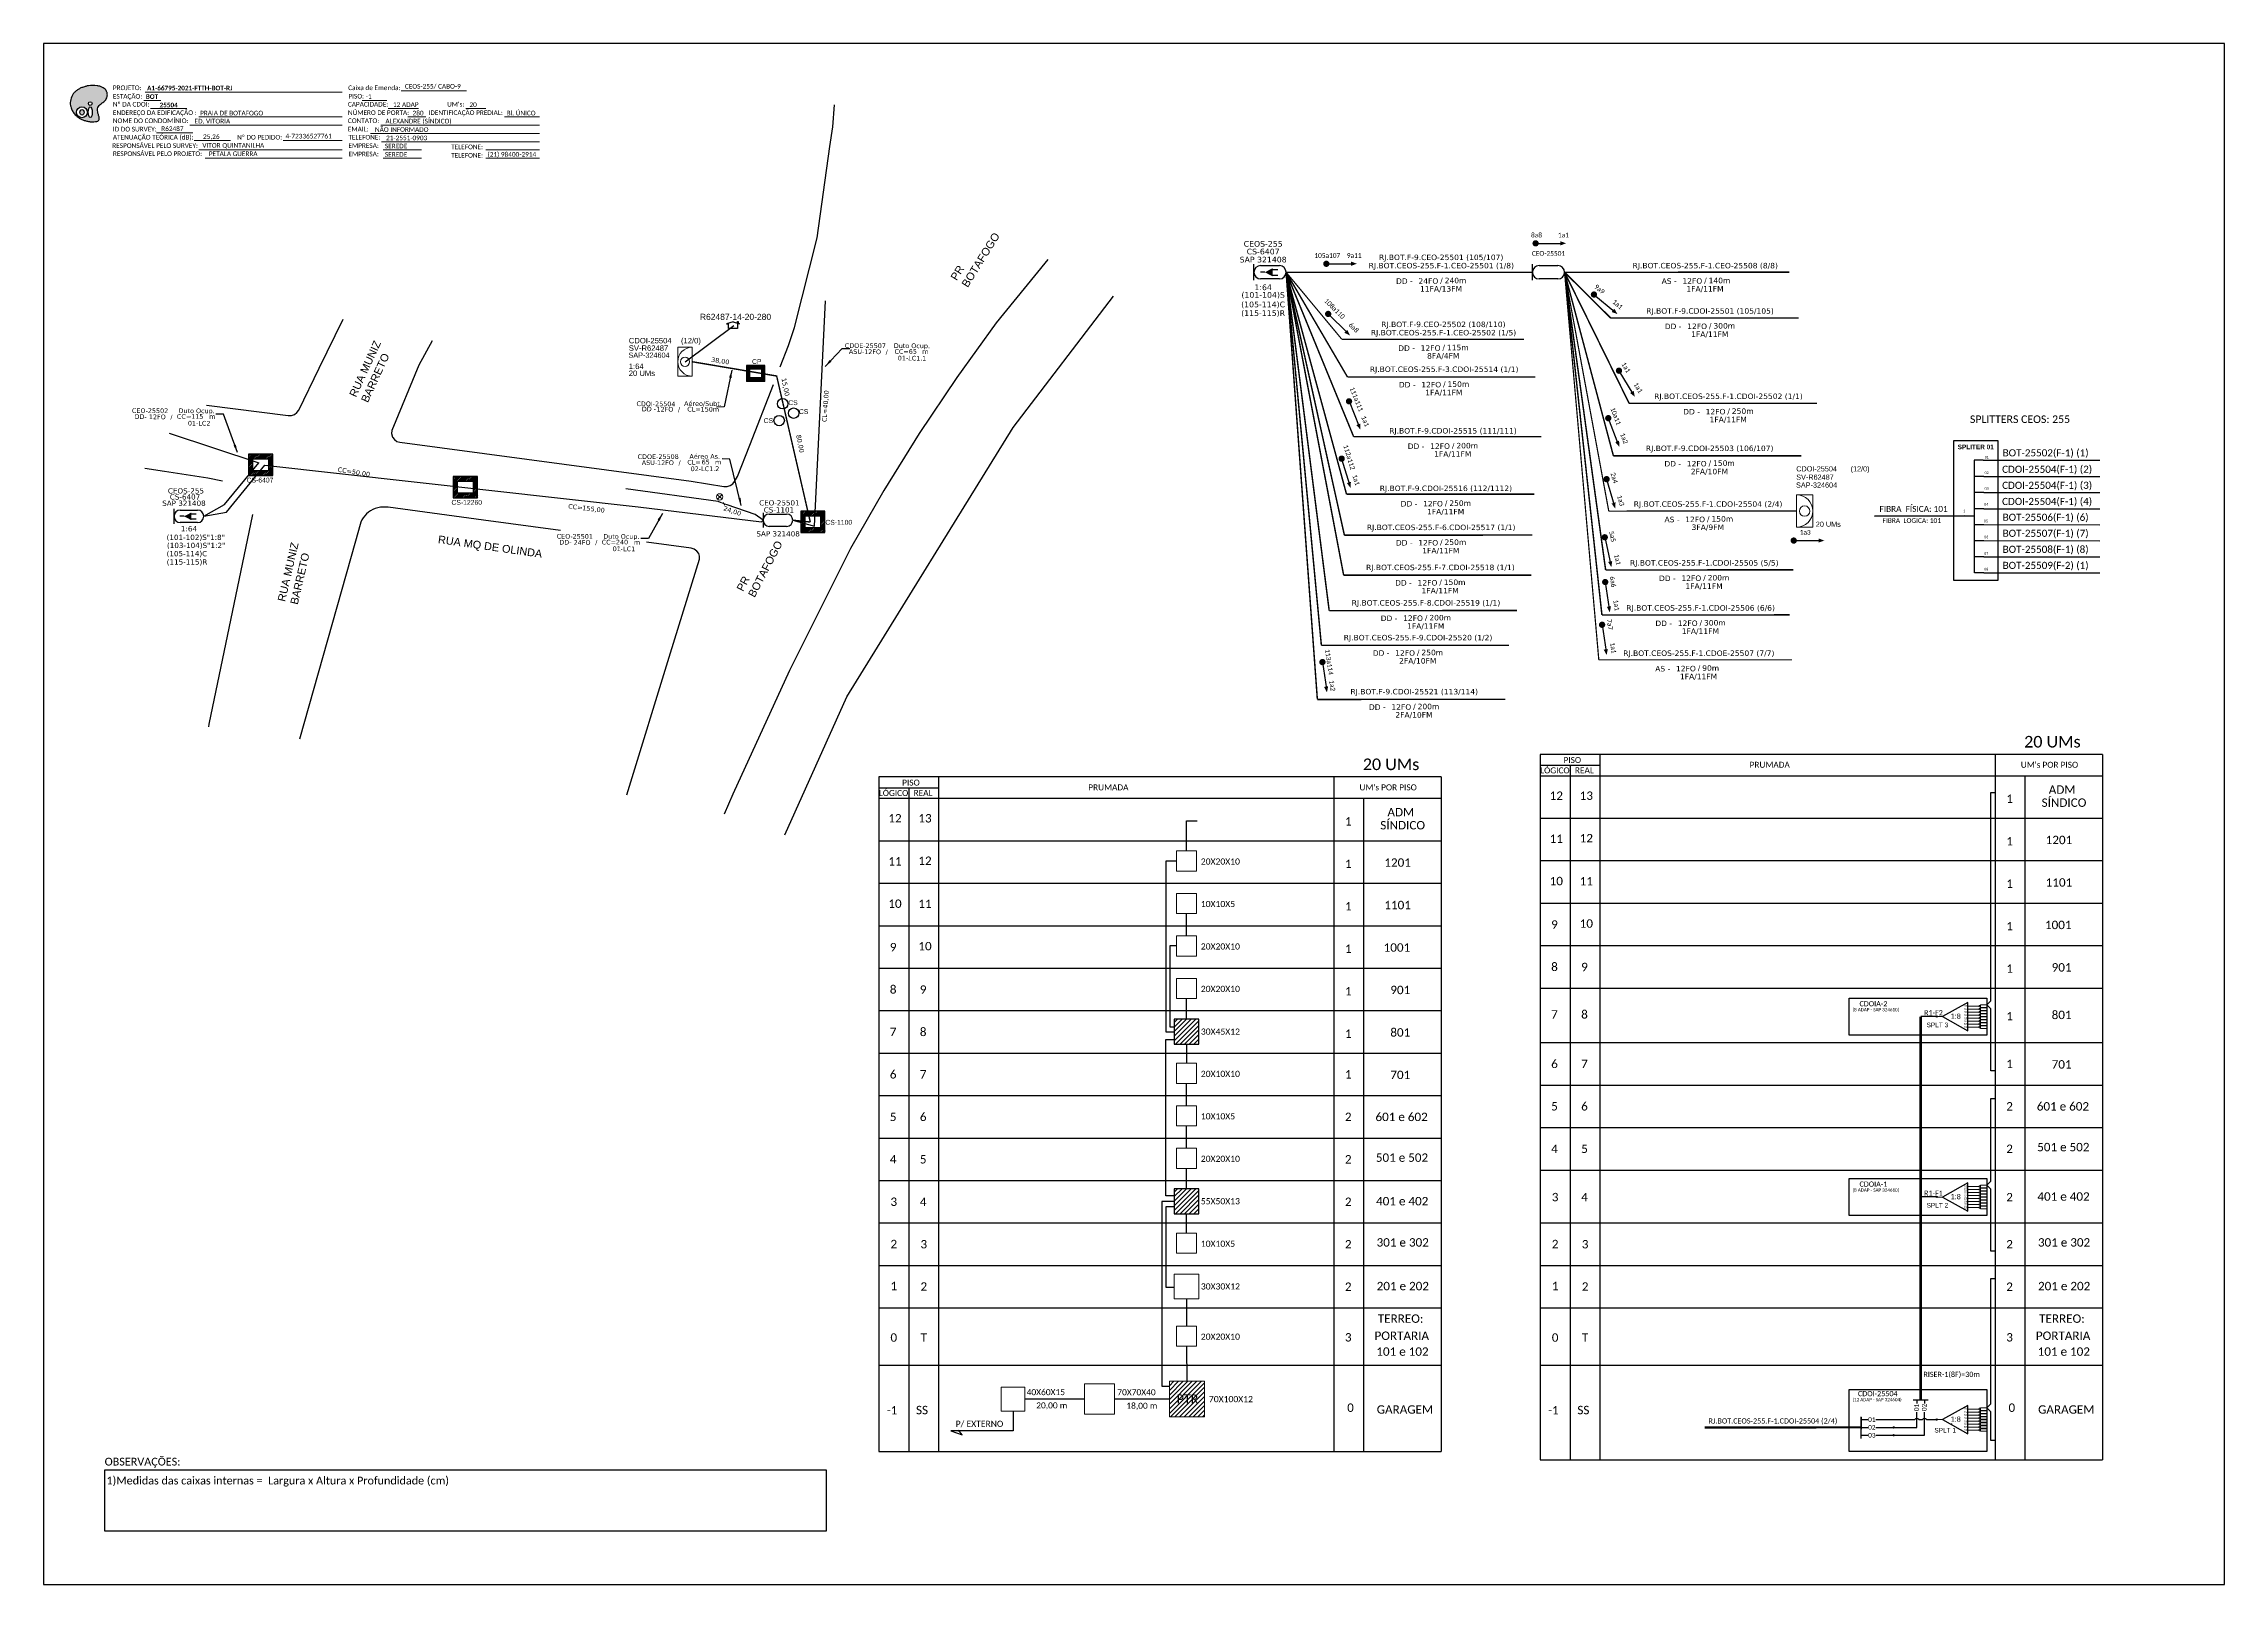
# Model space of a CAD drawing. Extents: x -4 to 837, y 1 to 595.
import ezdxf
from ezdxf.enums import TextEntityAlignment as Align

# ---------------------------------------------------------------- set-up
doc = ezdxf.new("R2010")
doc.units = 0
doc.linetypes.add('PHANTOM2', pattern=[1.25, 0.625, -0.125, 0.125, -0.125, 0.125, -0.125])
for name, color, linetype in [('10.0-Cartográfico', 4, 'Continuous'), ('10.1-Caixas Subterrâneas', 5, 'Continuous'), ('20.4-CEOS', 1, 'Continuous'), ('20.5-CEO', 1, 'Continuous'), ('CAP a instalar', 1, 'Continuous'), ('celulas gpon', 7, 'Continuous'), ('label_cabos', 7, 'Continuous'), ('Legenda', 1, 'Continuous'), ('locais', 5, 'Continuous'), ('QUADRA', 7, 'Continuous'), ('SETA', 7, 'Continuous'), ('Subida Lateral', 5, 'Continuous'), ('surveys', 7, 'Continuous'), ('surveys legendas', 7, 'Continuous')]:
    doc.layers.add(name, color=color, linetype=linetype)
for name, color, linetype, lineweight in [('10.4-Postes', 1, 'Continuous', 0), ("20.0-LEGENDA DOS CDO'S", 1, 'Continuous', 0), ('20.1-CDO_INTERIOR', 1, 'Continuous', 0), ('40.1-ETIQUETAS', 1, 'Continuous', 20), ('Segmento Logradouro Texto', 251, 'Continuous', 0)]:
    doc.layers.add(name, color=color, linetype=linetype, lineweight=lineweight)
doc.layers.add('DROP DE CLIENTE', color=140, linetype='Continuous', plot=False)
doc.layers.add('EXTRA', color=50, linetype='Continuous', plot=False)
doc.styles.add('ARIAL', font='arial.ttf')
doc.styles.add('DIGICADE', font='arial.ttf')
doc.styles.add('MtXpl_Calibri', font='calibri.ttf')
doc.styles.add('siredit', font='verdana.ttf')
doc.styles.add('WMF-Calibri0', font='calibri.ttf')
doc.styles.add('WMF-Calibri1', font='calibrib.ttf')
doc.linetypes.add('FENCELINE1', pattern='A,0.25,-0.1,[133,ltypeshp.shx,S=0.1,R=0,X=-0.1,Y=0],-0.1,1', length=1.45)
doc.dimstyles.new('CC', dxfattribs={"dimtxt": 1, "dimasz": 2, "dimexe": 0.18, "dimexo": 0.0625, "dimgap": 0.09, "dimtad": 0, "dimdec": 0, "dimrnd": 1, "dimzin": 0, "dimdsep": 46, "dimtxsty": 'siredit', "dimblk": 'NONE', "dimcen": 0, "dimse1": 1, "dimse2": 1, "dimsd1": 1, "dimsd2": 1, "dimclrt": 7, "dimadec": 0, "dimazin": 0, "dimtfac": 1, "dimtdec": 0, "dimtofl": 0, "dimtmove": 0, "dimatfit": 3, "dimfxl": 0, "dimtolj": 1, "dimtzin": 0, "dimarcsym": 0})

# ---------------------------------------------------------------- blocks, each defined once
blk = doc.blocks.new('OI')
h = blk.add_hatch(color=40)
edge = h.paths.add_edge_path()
edge.add_spline(control_points=[(4.35, -0.67), (3.92, -0.99), (3.26, -1.5), (2.81, -2.59), (2.9, -3.5), (3.06, -4.27), (3.31, -4.85), (3.37, -5.39), (3.4, -5.88), (3.2, -6.4), (2.54, -6.61), (1.65, -6.63), (0.55, -6.67), (-0.56, -6.42), (-1.61, -6.14), (-2.77, -5.61), (-3.92, -4.77), (-4.89, -3.7), (-5.34, -2.65), (-5.6, -1.94), (-5.85, -0.96), (-5.71, 0.47), (-5.1, 2.02), (-4.14, 3.02), (-3.3, 3.61), (-2.37, 4.16), (-1.36, 4.44), (-0.56, 4.7), (0.79, 4.85), (2.24, 4.97), (3.79, 4.57), (4.67, 4.21), (5.44, 3.65), (5.76, 2.99), (6.03, 2.21), (6.01, 1.46), (5.72, 0.64), (5.31, 0.08), (4.88, -0.38), (4.51, -0.55), (4.35, -0.67)], knot_values=[0, 0, 0, 0, 1.60434, 2.417191, 3.427595, 4.282808, 4.776746, 5.304182, 5.888771, 6.258406, 6.858137, 7.79129, 8.986195, 10.124242, 11.187857, 12.242908, 13.953784, 15.414161, 16.515391, 17.349188, 17.675853, 19.552021, 21.515531, 22.568638, 23.63245, 24.621084, 25.782718, 26.745347, 27.142653, 29.870543, 31.004649, 31.921532, 32.709589, 33.801391, 34.042471, 35.192333, 35.971461, 36.628871, 37.254359, 37.836911, 37.836911, 37.836911, 37.836911], degree=3, periodic=0)
h.paths.add_polyline_path([(1.13, -0.87, -1), (-0.04, -0.87, -1)], flags=16)
edge = h.paths.add_edge_path(flags=16)
edge.add_ellipse((0.56, -3.59), major_axis=(-0.02, 1.71), ratio=0.361305, start_angle=0, end_angle=360)
h.paths.add_polyline_path([(-0.36, -3.62, -1), (-3.8, -3.62, -1)], flags=16)
edge = h.paths.add_edge_path(flags=0)
edge.add_ellipse((-2.08, -3.62), major_axis=(0, 0.885), ratio=0.758294, start_angle=0, end_angle=360)
at = {"color": 40}
for centre, radius in [((-2.08, -3.62), 1.72), ((0.54, -0.87), 0.587)]:
    blk.add_circle(centre, radius, dxfattribs=at)
blk.add_ellipse((-2.08, -3.62), major_axis=(0, 0.885), ratio=0.758294, start_param=-3.141592653589792, end_param=3.141592653589792, dxfattribs=at)
blk.add_ellipse((0.56, -3.59), major_axis=(-0.02, 1.71), ratio=0.361305, dxfattribs=at)
at = {"color": 40, "start_tangent": (-0.800898, -0.598801), "end_tangent": (-0.800898, -0.598801)}
blk.add_spline([(4.35, -0.67), (3.2, -1.78), (2.9, -2.54), (2.92, -3.55), (3.12, -4.38), (3.28, -4.85), (3.37, -5.37), (3.35, -5.95), (3.2, -6.29), (2.66, -6.55), (1.73, -6.63), (0.54, -6.62), (-0.58, -6.41), (-1.6, -6.11), (-2.56, -5.67), (-3.95, -4.67), (-4.89, -3.56), (-5.37, -2.56), (-5.64, -1.78), (-5.72, -1.46), (-5.63, 0.42), (-4.84, 2.22), (-4.13, 2.99), (-3.27, 3.62), (-2.4, 4.09), (-1.3, 4.47), (-0.37, 4.72), (0.02, 4.77), (2.75, 4.8), (3.85, 4.53), (4.69, 4.16), (5.31, 3.68), (5.85, 2.73), (5.93, 2.5), (5.94, 1.35), (5.67, 0.62), (5.29, 0.08), (4.84, -0.36), (4.35, -0.67)], degree=3, dxfattribs=at)
blk = doc.blocks.new('POLE_POLE')
at = {"layer": '10.4-Postes', "color": 1, "linetype": 'PHANTOM2'}
for points in [[(-0.0000081, 0.0000105), (0.0000076, -0.0000022)], [(0.0000071, 0.000011), (-0.0000076, -0.0000027)]]:
    blk.add_lwpolyline(points, dxfattribs=at)
at = {"layer": '10.4-Postes', "color": 1}
blk.add_circle((-0.0000002, 0.0000042), 0.0000101, dxfattribs=at)
blk = doc.blocks.new('SURVEY_SURVEY')
for p, q in [((0, 0.0000127), (-0.0000126, 0.000009)), ((-0.0000126, 0.000009), (-0.0000086, 0.000009)), ((-0.0000086, 0), (-0.0000086, 0.000009)), ((0.0000086, 0), (-0.0000086, 0)), ((0, 0.0000127), (0.0000126, 0.000009)), ((0.0000084, 0.0000132), (0.0000098, 0.0000132)), ((0.0000084, 0.0000103), (0.0000084, 0.0000132)), ((0.0000126, 0.000009), (0.0000086, 0.000009)), ((0.0000086, 0.000009), (0.0000086, 0)), ((0.0000098, 0.0000132), (0.0000098, 0.0000099))]:
    blk.add_line(p, q)
blk = doc.blocks.new('LEGENDA DOS CABOS')
at = {"layer": 'EXTRA', "color": 0, "style": 'siredit'}
for tag, p in [('ID', (4.6, 0.97)), ('XX', (9.03, 0.97))]:
    blk.add_attdef(tag, text='', height=0.48, rotation=359.69, dxfattribs=at).set_placement(p, align=Align.MIDDLE_CENTER)
at = {"layer": 'Legenda', "color": 0, "style": 'siredit'}
for tag, p in [('TIPO_CABO', (1.31, 0)), ('CABO', (4.69, -0.05)), ('/', (6.81, -0.05)), ('METROS', (10.03, -0.05))]:
    blk.add_attdef(tag, text='', height=0.8, rotation=359.69, dxfattribs=at).set_placement(p, align=Align.MIDDLE_CENTER)
blk = doc.blocks.new('_None')
blk = doc.blocks.new('Inst CB DT OCUP CFOA-SM-DD-G-24')
at = {"layer": 'label_cabos', "color": 0, "style": 'siredit'}
for tag, flags, p in [('ID_ATIVIDADE', 3, (1.31, 2.67)), ('FATOR', 1, (11.56, 2.55))]:
    blk.add_attdef(tag, text='', height=1, rotation=359.69, dxfattribs=dict(at, flags=flags)).set_placement(p, align=Align.MIDDLE_CENTER)
for tag, p in [('TIPO_CABO', (1.11, 0)), ('DESTINO_CABO', (3.13, 1.26)), ('CABO', (4.69, -0.05)), ('/', (7.71, -0.05)), ('LANCE', (10.41, 0.02)), ('TIPO_CABO', (13.11, 1.24)), ('UND', (16.46, 0)), ('FID', (13.65, -1.41))]:
    blk.add_attdef(tag, text='', height=1, rotation=359.69, dxfattribs=at).set_placement(p, align=Align.MIDDLE_CENTER)
blk.add_attdef('QTDE', (11.93, -0.45), '', height=1, rotation=359.69, dxfattribs=at)
blk = doc.blocks.new('Inst CB AS CFOA-SM-ASU-120-S-12')
at = {"layer": 'label_cabos', "color": 0, "style": 'siredit'}
for tag, flags, p in [('ID_ATIVIDADE', 3, (1.31, 2.67)), ('FATOR', 1, (11.56, 2.55))]:
    blk.add_attdef(tag, text='', height=1, rotation=359.69, dxfattribs=dict(at, flags=flags)).set_placement(p, align=Align.MIDDLE_CENTER)
for tag, p in [('TIPO_CABO', (1.26, 0)), ('DESTINO_CABO', (3.13, 1.26)), ('CABO', (4.69, -0.05)), ('/', (7.71, -0.05)), ('LANCE', (10.81, 0)), ('TIPO_CABO', (13.11, 1.24)), ('UND', (15.96, 0)), ('FID', (13.15, -1.41))]:
    blk.add_attdef(tag, text='', height=1, rotation=359.69, dxfattribs=at).set_placement(p, align=Align.MIDDLE_CENTER)
blk.add_attdef('QTDE', (12.43, -0.47), '', height=1, rotation=359.69, dxfattribs=at)
blk = doc.blocks.new('Inst CB DT OCUP CFOA-SM-ASU-120-S-12')
at = {"layer": 'label_cabos', "color": 0, "style": 'siredit'}
for tag, flags, p in [('ID_ATIVIDADE', 3, (1.31, 2.67)), ('FATOR', 1, (11.56, 2.55))]:
    blk.add_attdef(tag, text='', height=1, rotation=359.69, dxfattribs=dict(at, flags=flags)).set_placement(p, align=Align.MIDDLE_CENTER)
for tag, p in [('TIPO_CABO', (1.26, 0)), ('DESTINO_CABO', (3.13, 1.26)), ('CABO', (4.69, -0.05)), ('/', (7.71, -0.05)), ('LANCE', (10.91, 0)), ('TIPO_CABO', (13.11, 1.24)), ('UND', (15.96, 0)), ('FID', (13.15, -1.41))]:
    blk.add_attdef(tag, text='', height=1, rotation=359.69, dxfattribs=at).set_placement(p, align=Align.MIDDLE_CENTER)
blk.add_attdef('QTDE', (12.43, -0.47), '', height=1, rotation=359.69, dxfattribs=at)
blk = doc.blocks.new('*X23')
at = {"color": 0, "linetype": 'Continuous'}
for p, q in [((-1.25, 0.34099), (-0.49099, 1.1)), ((-1.25, 0.517767), (-0.667767, 1.1)), ((-1.25, 0.694544), (-0.844544, 1.1)), ((-1.25, 0.87132), (-1.02132, 1.1)), ((-1.25, 1.048097), (-1.198097, 1.1)), ((-1.25, 0.164214), (-0.8035, 0.610714)), ((-1.25, -0.012563), (-0.8035, 0.433937)), ((-1.25, -0.18934), (-0.8035, 0.25716)), ((-1.25, -0.366117), (-0.8035, 0.080383)), ((-0.789214, 0.625), (-0.314214, 1.1)), ((-0.612437, 0.625), (-0.137437, 1.1)), ((-0.43566, 0.625), (0.03934, 1.1)), ((-0.258883, 0.625), (0.216117, 1.1)), ((-0.082107, 0.625), (0.392893, 1.1)), ((0.09467, 0.625), (0.56967, 1.1)), ((0.271447, 0.625), (0.746447, 1.1)), ((0.448223, 0.625), (0.923223, 1.1)), ((0.625, 0.625), (1.1, 1.1)), ((0.801777, 0.625), (1.25, 1.073223)), ((0.8035, 0.449947), (1.25, 0.896447)), ((0.8035, 0.27317), (1.25, 0.71967)), ((0.8035, 0.096393), (1.25, 0.542893)), ((0.8035, -0.080383), (1.25, 0.366117)), ((0.8035, -0.25716), (1.25, 0.18934)), ((0.8035, -0.433937), (1.25, 0.012563)), ((-1.25, -0.542893), (-0.8035, -0.096393)), ((-1.25, -0.71967), (-0.8035, -0.27317)), ((-1.25, -0.896447), (-0.8035, -0.449947)), ((-1.25, -1.073223), (-0.801777, -0.625)), ((-1.1, -1.1), (-0.625, -0.625)), ((-0.923223, -1.1), (-0.448223, -0.625)), ((-0.746447, -1.1), (-0.271447, -0.625)), ((-0.56967, -1.1), (-0.09467, -0.625)), ((-0.392893, -1.1), (0.082107, -0.625)), ((-0.216117, -1.1), (0.258883, -0.625)), ((-0.03934, -1.1), (0.43566, -0.625)), ((0.137437, -1.1), (0.612437, -0.625)), ((0.314214, -1.1), (0.789214, -0.625)), ((0.49099, -1.1), (1.25, -0.34099)), ((0.667767, -1.1), (1.25, -0.517767)), ((0.8035, -0.610714), (1.25, -0.164214)), ((0.844544, -1.1), (1.25, -0.694544)), ((1.02132, -1.1), (1.25, -0.87132)), ((1.198097, -1.1), (1.25, -1.048097))]:
    blk.add_line(p, q, dxfattribs=at)
blk = doc.blocks.new('*U36')
at = {"layer": '20.4-CEOS', "color": 7, "style": 'siredit'}
for tag, p in [('FIBRAS_SPLITTER', (0, 0)), ('FIBRAS_TOP_C', (0, -4.13)), ('RESERVA_FINAIS', (0, -5.46))]:
    blk.add_attdef(tag, p, '', height=1.01, dxfattribs=at)
for tag, p, flags in [('QTDE', (0, -9.4), 1), ('ID_ATIVIDADE', (0, -6.77), 3), ('FATOR', (0, -8.09), 1), ('FID', (0, -10.71), 1)]:
    blk.add_attdef(tag, p, '', height=1.01, dxfattribs=dict(at, flags=flags))
blk = doc.blocks.new('*U35')
at = {"layer": '20.4-CEOS', "color": 7, "style": 'siredit'}
blk.add_attdef('FIBRAS_SPLITTER', (0, 0), '', height=1.01, dxfattribs=at)
for tag, p, flags in [('QTDE', (0, -4.11), 1), ('ID_ATIVIDADE', (0, -1.48), 3), ('FATOR', (0, -2.79), 1), ('FID', (0, -5.42), 1)]:
    blk.add_attdef(tag, p, '', height=1.01, dxfattribs=dict(at, flags=flags))
blk = doc.blocks.new('Inst CB DT OCUP CFOA-SM-DD-S-12')
at = {"layer": 'label_cabos', "color": 0, "style": 'siredit'}
for tag, flags, p in [('ID_ATIVIDADE', 3, (1.31, 2.67)), ('FATOR', 1, (11.56, 2.55))]:
    blk.add_attdef(tag, text='', height=1, rotation=359.69, dxfattribs=dict(at, flags=flags)).set_placement(p, align=Align.MIDDLE_CENTER)
for tag, p in [('TIPO_CABO', (1.11, 0)), ('DESTINO_CABO', (3.13, 1.26)), ('CABO', (4.69, -0.05)), ('/', (7.71, -0.05)), ('LANCE', (10.41, 0.02)), ('TIPO_CABO', (13.11, 1.24)), ('UND', (16.46, 0)), ('FID', (13.65, -1.41))]:
    blk.add_attdef(tag, text='', height=1, rotation=359.69, dxfattribs=at).set_placement(p, align=Align.MIDDLE_CENTER)
blk.add_attdef('QTDE', (11.93, -0.45), '', height=1, rotation=359.69, dxfattribs=at)
blk = doc.blocks.new('CEOS_RP_CT_DRT')
at = {"layer": '20.4-CEOS', "color": 0}
for p, q in [((-4.54, 1.19), (-1.19, 1.19)), ((-1.19, -1.19), (-4.54, -1.19))]:
    blk.add_line(p, q, dxfattribs=at)
for points in [[(-5.73, -1.43), (-5.73, 1.44)], [(-3.79, 0), (-4.59, 0)], [(-2.47, 0.48), (-1.45, 0.48)], [(-2.47, -0.52), (-1.45, -0.52)]]:
    blk.add_lwpolyline(points, dxfattribs=at)
blk.add_lwpolyline([(-3.79, 0, 0, 1.47, 0), (-2.41, 0, 1.47, 1.47, 0)], format="xyseb", dxfattribs=at)
for centre, start, end in [((-4.54, 0), 90, 270), ((-1.19, 0), 270, 90)]:
    blk.add_arc(centre, 1.19, start, end, dxfattribs=at)
at = {"layer": '20.4-CEOS', "color": 7, "style": 'siredit'}
for tag, p in [('Nº_DA_CEOS', (-2.86, 5.6)), ('LOCAL', (-2.86, 4.24)), ('SAP', (-2.86, 2.78)), ('RACIO_SPLITAGEM', (-2.86, -1.88)), ('FIBRAS_SPLITTER', (-2.86, -3.58)), ('RESERVA_FINAIS', (-2.86, -6.39)), ('FIBRAS_TOP_C', (-2.86, -5.08))]:
    blk.add_attdef(tag, text='', height=1.01, dxfattribs=at).set_placement(p, align=Align.TOP_CENTER)
blk = doc.blocks.new('ETIQUETA_RS5F')
at = {"layer": '40.1-ETIQUETAS', "color": 0, "style": 'siredit'}
blk.add_text('/', height=1.5, dxfattribs=at).set_placement((1.58, -1.95), align=Align.MIDDLE_RIGHT)
for tag, p in [('ETIQUETA_R_SECUNDARIA', (1.21, 2.1)), ('ETIQUETA_R_PRIMARIA', (1.21, 4.1)), ('F_ATIVAS/F_MORTAS', (1.14, -4.24))]:
    blk.add_attdef(tag, text='', height=1.5, dxfattribs=at).set_placement(p, align=Align.MIDDLE_CENTER)
for tag, p in [('TIPO_CABO', (-6.58, -2.12)), ('CAP_CABO', (0.4, -2.09))]:
    blk.add_attdef(tag, text='', height=1.5, dxfattribs=at).set_placement(p, align=Align.MIDDLE_RIGHT)
blk.add_attdef('METROS', text='', height=1.5, dxfattribs=at).set_placement((2.14, -1.95), align=Align.MIDDLE_LEFT)
for tag, p in [('FUSÃO_1', (0.85, -8.39)), ('FUSÃO_2', (0.85, -10.6)), ('FUSÃO_3', (0.85, -12.93)), ('FUSÃO_4', (0.85, -15.14)), ('FUSÃO_5', (0.85, -17.16))]:
    blk.add_attdef(tag, text='', height=1.5, dxfattribs=at).set_placement(p, align=Align.CENTER)
blk = doc.blocks.new('SPLT_1-8_SC-APC')
at = {"color": 1, "lineweight": 0}
blk.add_lwpolyline([(-17.04, -7.55), (-19.26, -7.55)], dxfattribs=at)
at = {"color": 1}
blk.add_lwpolyline([(-7.37, -2.1), (-17.04, -7.55), (-7.37, -13), (-7.37, -2.1)], dxfattribs=at)
at = {"color": 3, "lineweight": 0}
for points in [[(-2.99, -3.51), (-7.37, -3.51)], [(-7.37, -4.66), (-2.99, -4.66)], [(-7.37, -5.82), (-2.99, -5.82)], [(-7.37, -6.97), (-2.99, -6.97)], [(-7.37, -8.12), (-2.99, -8.12)], [(-2.41, -3.02), (-2.41, -4)], [(-2.41, -3.02), (0, -3.02)], [(-2.41, -4), (0, -4)], [(-2.41, -4.17), (-2.41, -5.16)], [(-2.41, -4.17), (0, -4.17)], [(-2.41, -5.16), (0, -5.16)], [(-2.41, -5.32), (-2.41, -6.31)], [(-2.41, -5.32), (0, -5.32)], [(-2.41, -6.31), (0, -6.31)], [(-2.41, -6.48), (-2.41, -7.46)], [(-2.41, -6.48), (0, -6.48)], [(-2.41, -7.46), (0, -7.46)], [(-2.41, -7.63), (-2.41, -8.62)], [(-2.41, -7.63), (0, -7.63)], [(-7.37, -9.28), (-2.99, -9.28)], [(-7.37, -10.43), (-2.99, -10.43)], [(-7.37, -11.58), (-2.99, -11.58)], [(-2.41, -8.62), (0, -8.62)], [(-2.41, -8.78), (-2.41, -9.77)], [(-2.41, -8.78), (0, -8.78)], [(-2.41, -9.77), (0, -9.77)], [(-2.41, -9.94), (-2.41, -10.92)], [(-2.41, -9.94), (0, -9.94)], [(-2.41, -10.92), (0, -10.92)], [(-2.41, -11.09), (-2.41, -12.08)], [(-2.41, -11.09), (0, -11.09)], [(-2.41, -12.08), (0, -12.08)]]:
    blk.add_lwpolyline(points, dxfattribs=at)
for points in [[(-2.99, -3.22), (-2.41, -3.22), (-2.41, -3.8), (-2.99, -3.8)], [(-2.99, -4.38), (-2.41, -4.38), (-2.41, -4.95), (-2.99, -4.95)], [(-2.99, -5.53), (-2.41, -5.53), (-2.41, -6.1), (-2.99, -6.1)], [(-2.99, -6.68), (-2.41, -6.68), (-2.41, -7.26), (-2.99, -7.26)], [(-2.99, -7.84), (-2.41, -7.84), (-2.41, -8.41), (-2.99, -8.41)], [(-2.99, -8.99), (-2.41, -8.99), (-2.41, -9.56), (-2.99, -9.56)], [(-2.99, -10.14), (-2.41, -10.14), (-2.41, -10.72), (-2.99, -10.72)], [(-2.99, -11.3), (-2.41, -11.3), (-2.41, -11.87), (-2.99, -11.87)]]:
    blk.add_lwpolyline(points, close=True, dxfattribs=at)
at = {"color": 1, "style": 'ARIAL'}
for s, height, p in [('1:8', 2, (-13.91, -8.4)), ('S1', 0.75, (-8.74, -3.78)), ('S2', 0.75, (-8.74, -4.97)), ('S3', 0.75, (-8.74, -6.18)), ('S4', 0.75, (-8.74, -7.36)), ('S5', 0.75, (-8.74, -8.57)), ('S6', 0.75, (-8.74, -9.69)), ('S7', 0.75, (-8.74, -10.78)), ('S8', 0.75, (-8.74, -11.9))]:
    blk.add_text(s, height=height, dxfattribs=at).set_placement(p)
blk = doc.blocks.new('SPLITTER_')
blk.add_point((0, 0))
at = {"style": 'ARIAL', "flags": 4}
blk.add_attdef('SPLT', (0, -3.26), '', height=1.5, dxfattribs=at)
blk = doc.blocks.new('SPLITTER FUTURO')
blk.add_point((0, 0))
at = {"style": 'ARIAL', "text_generation_flag": 6, "flags": 4}
for tag, p, height in [('SPLT', (-6.22, -4.1), 1.5), ('INSTAL.', (-6.25, -6.09), 1.25)]:
    blk.add_attdef(tag, p, '', height=height, rotation=180, dxfattribs=at)

msp = doc.modelspace()

# ---------------------------------------------------------------- hatches: boundary and pattern name
h = msp.add_hatch()
h.set_pattern_fill('ANSI31', color=1, scale=10, style=0)
h.set_pattern_definition([(45, (-183.4955, -178.6069), (-0.8838835, 0.8838835), [])])
h.paths.add_polyline_path([(441.7, 219.11), (432.22, 219.11), (432.22, 209.51), (441.7, 209.51)])
h.paths.add_polyline_path([(440, 209.71), (440, 209.71), (440, 214.86), (440, 214.86)], flags=24)
h = msp.add_hatch(color=3)
h.dxf.hatch_style = 1
edge = h.paths.add_edge_path()
edge.add_arc((726.28, 220.15), 0.242, 0, 360)
h = msp.add_hatch()
h.set_pattern_fill('ANSI31', color=1, scale=10, style=0)
h.set_pattern_definition([(45, (-183.4955, -244.0034), (-0.8838835, 0.8838835), [])])
h.paths.add_polyline_path([(441.7, 153.72), (432.22, 153.72), (432.22, 144.12), (441.7, 144.12)])
h.paths.add_polyline_path([(440, 144.31), (440, 144.31), (440, 149.46), (440, 149.46)], flags=24)
h = msp.add_hatch(color=3)
h.dxf.hatch_style = 1
edge = h.paths.add_edge_path()
edge.add_arc((726.28, 150.61), 0.242, 0, 360)
h = msp.add_hatch()
h.set_pattern_fill('ANSI31', color=1, scale=10, style=0)
h.set_pattern_definition([(45, (-181.3236, -318.1545), (-0.8838835, 0.8838835), [])])
h.paths.add_polyline_path([(430.3, 65.81), (443.87, 65.81), (443.87, 79.57), (430.3, 79.57)])
h.paths.add_polyline_path([(432.3, 70.16), (442.38, 70.16), (442.38, 75.31), (432.3, 75.31)], flags=24)
h = msp.add_hatch(color=3)
h.dxf.hatch_style = 1
edge = h.paths.add_edge_path()
edge.add_arc((709.62, 61.76), 0.256, 0, 360)
h = msp.add_hatch(color=3)
h.dxf.hatch_style = 1
edge = h.paths.add_edge_path()
edge.add_arc((709.62, 58.73), 0.256, 0, 360)
h = msp.add_hatch(color=3)
h.dxf.hatch_style = 1
edge = h.paths.add_edge_path()
edge.add_arc((726.25, 64.8), 0.256, 0, 360)

# ---------------------------------------------------------------- linework, layer by layer
for p, q in [((837.17, 595.26), (-3.83, 595.26)), ((-3.83, 595.26), (-3.83, 1.26)), ((837.17, 1.26), (837.17, 595.26)), ((-3.83, 1.26), (837.17, 1.26))]:
    msp.add_line(p, q)
at = {"color": 7, "linetype": 'Continuous'}
for p, q in [((740.68, 434.66), (740.68, 391.23)), ((744.2, 434.66), (740.68, 434.66)), ((744.38, 428.37), (740.86, 428.37)), ((744.38, 422.18), (740.86, 422.18)), ((737.03, 413.23), (740.67, 413.23)), ((744.38, 415.96), (740.86, 415.96)), ((744.38, 409.8), (740.86, 409.8)), ((744.38, 403.63), (740.86, 403.63)), ((744.38, 397.44), (740.86, 397.44)), ((744.38, 391.26), (740.86, 391.26))]:
    msp.add_line(p, q, dxfattribs=at)
at = {"color": 10, "linetype": 'Continuous'}
for p, q in [((744.2, 434.66), (789.14, 434.64)), ((744.38, 428.37), (789.14, 428.36)), ((744.38, 422.19), (789.14, 422.18)), ((744.38, 415.97), (789.14, 415.96)), ((744.38, 409.81), (789.14, 409.79)), ((744.38, 403.64), (789.14, 403.63)), ((744.38, 397.45), (789.14, 397.44)), ((744.37, 391.26), (789.14, 391.25))]:
    msp.add_line(p, q, dxfattribs=at)
at = {"color": 1, "linetype": 'Continuous', "lineweight": 60}
msp.add_line((737.03, 413.23), (702.25, 413.12), dxfattribs=at)
at = {"color": 5}
for p, q in [((726.28, 220.15), (720.06, 220.15)), ((726.28, 150.61), (720.06, 150.61))]:
    msp.add_line(p, q, dxfattribs=at)
at = {"color": 3}
for p, q in [((436.98, 202.15), (436.98, 209.51)), ((436.95, 185.78), (436.95, 194.38)), ((436.95, 153.72), (436.95, 161.64)), ((436.96, 136.66), (436.96, 144.12)), ((436.98, 100.83), (436.98, 111.28)), ((397.54, 72.69), (374.6, 72.69)), ((430.3, 72.69), (409.12, 72.69))]:
    msp.add_line(p, q, dxfattribs=at)
at = {"color": 1}
msp.add_line((697.05, 65.73), (697.05, 61.14), dxfattribs=at)
at = {"color": 7, "lineweight": 0}
for points in [[(34.76, 573.3), (41.31, 573.3)], [(35.28, 576.58), (111.25, 576.58)], [(119.05, 573.34), (128.53, 573.34)], [(134.09, 577.07), (159.22, 577.07)], [(37.42, 570.23), (51.37, 570.23)], [(52.58, 563.88), (111.25, 563.88)], [(55.99, 566.99), (111.25, 566.99)], [(126.21, 563.88), (187.44, 563.88)], [(129.1, 570.23), (140.71, 570.23)], [(136.68, 566.99), (143.62, 566.99)], [(159.04, 570.23), (166.7, 570.23)], [(173.85, 566.99), (187.41, 566.99)], [(39.74, 560.82), (53.69, 560.82)], [(54.28, 557.85), (68.22, 557.85)], [(88.51, 557.85), (111.27, 557.85)], [(122.17, 560.64), (187.44, 560.64)], [(126.46, 557.41), (187.44, 557.41)], [(55.99, 554.29), (111.25, 554.29)], [(58.48, 551.06), (111.25, 551.06)], [(127.07, 554.29), (141.86, 554.29)], [(127.07, 551.06), (141.86, 551.06)], [(166.67, 554.29), (187.44, 554.29)], [(166.67, 551.06), (187.44, 551.06)]]:
    msp.add_lwpolyline(points, dxfattribs=at)
at = {"const_width": 1.21}
for points in [[(570.94, 518.26, 1), (572.15, 518.26, 1)], [(593.58, 498.91, 1), (594.51, 498.13, 1)], [(603.38, 469.68, 1), (604.01, 468.64, 1)], [(499.38, 457.92, 1), (499.83, 456.8, 1)], [(599.35, 451.43, 1), (599.78, 450.3, 1)], [(496.57, 435.82, 1), (496.92, 434.66, 1)], [(598.74, 427.93, 1), (599.08, 426.77, 1)], [(598.09, 405.53, 1), (598.35, 404.35, 1)], [(670.48, 403.67, 1), (671.69, 403.67, 1)], [(598.31, 388.28, 1), (598.49, 387.09, 1)], [(597.1, 371.81, 1), (597.28, 370.61, 1)], [(489.24, 357.42, 1), (489.42, 356.22, 1)]]:
    msp.add_lwpolyline(points, format="xyb", close=True, dxfattribs=at)
at = {"color": 7, "const_width": 1.21}
for points in [[(490.24, 510.38, 1), (491.45, 510.38, 1)], [(491.12, 491.47, 1), (491.98, 490.62, 1)]]:
    msp.add_lwpolyline(points, format="xyb", close=True, dxfattribs=at)
at = {"color": 7}
msp.add_lwpolyline([(732.71, 388.44), (749.99, 388.44), (749.99, 442.1), (732.71, 442.1)], close=True, dxfattribs=at)
at = {"color": 0}
for points in [[(790.2, 321.24), (573.29, 321.24)], [(535.16, 312.53), (318.25, 312.53)], [(573.29, 317.12), (596.43, 317.12)], [(573.29, 313.01), (790.2, 313.01)], [(318.25, 308.41), (341.39, 308.41)], [(318.25, 304.3), (535.16, 304.3)]]:
    msp.add_lwpolyline(points, dxfattribs=at)
for points in [[(573.29, 321.24), (573.29, 49.33)], [(596.43, 49.33), (596.43, 321.24)], [(748.76, 321.24), (748.76, 49.33)], [(790.2, 321.24), (790.2, 49.33)], [(318.25, 312.53), (318.25, 52.52)], [(341.39, 52.52), (341.39, 312.53)], [(493.72, 312.53), (493.72, 52.52)], [(535.16, 312.53), (535.16, 52.52)], [(573.29, 313.01), (790.2, 313.01)], [(584.86, 317.12), (584.86, 49.33)], [(760.34, 49.33), (760.34, 313.01)], [(318.25, 304.3), (535.16, 304.3)], [(329.82, 308.41), (329.82, 52.52)], [(505.3, 52.52), (505.3, 304.3)], [(573.29, 296.64), (790.2, 296.64)], [(318.25, 287.93), (535.16, 287.93)], [(573.29, 280.27), (790.2, 280.27)], [(318.25, 271.56), (535.16, 271.56)], [(573.29, 263.9), (790.2, 263.9)], [(318.25, 255.19), (535.16, 255.19)], [(573.29, 247.52), (790.2, 247.52)], [(318.25, 238.81), (535.16, 238.81)], [(573.29, 231.15), (790.2, 231.15)], [(318.25, 222.44), (535.16, 222.44)], [(318.25, 206.07), (535.16, 206.07)], [(573.29, 210.12), (790.2, 210.12)], [(573.29, 193.75), (790.2, 193.75)], [(318.25, 189.7), (535.16, 189.7)], [(573.29, 177.38), (790.2, 177.38)], [(318.25, 173.33), (535.16, 173.33)], [(573.29, 161.01), (790.2, 161.01)], [(318.25, 156.96), (535.16, 156.96)], [(318.25, 140.58), (535.16, 140.58)], [(573.29, 140.58), (790.2, 140.58)], [(318.25, 124.21), (535.16, 124.21)], [(573.29, 124.21), (790.2, 124.21)], [(318.25, 107.84), (535.16, 107.84)], [(573.29, 107.84), (790.2, 107.84)], [(318.25, 85.76), (535.16, 85.76)], [(573.29, 85.76), (790.2, 85.76)], [(318.25, 52.52), (535.16, 52.52)], [(573.29, 49.33), (790.2, 49.33)]]:
    msp.add_lwpolyline(points)
at = {"color": 3}
for points in [[(748.76, 199.21), (747.11, 199.21), (747.11, 223.17), (745.54, 224.68), (747.11, 226.19), (747.11, 306.55), (748.76, 306.55)], [(436.95, 284.01), (436.95, 295.6), (441.09, 295.6)], [(433.12, 280.12), (428.9, 280.12), (428.9, 214.31), (432.22, 214.31)], [(436.95, 251.26), (436.95, 259.87)], [(433.12, 247.38), (430.48, 247.38), (430.48, 216.26), (432.22, 216.26)], [(436.96, 219.11), (436.95, 227.12)], [(432.21, 151.08), (428.9, 151.08), (428.9, 211.31), (432.22, 211.31)], [(748.76, 129.67), (747.11, 129.67), (747.11, 153.63), (745.54, 155.14), (747.11, 156.65), (747.11, 188.61), (748.76, 188.61)], [(436.95, 169.4), (436.95, 178.01)], [(432.21, 148.92), (427.36, 148.92), (427.36, 77.61), (430.3, 77.61)], [(432.21, 146.76), (428.9, 146.76), (428.9, 115.83), (432.22, 115.83)], [(748.76, 56.75), (747.11, 56.75), (747.11, 67.82), (745.54, 69.33), (747.11, 70.84), (747.11, 119.2), (748.76, 119.2)], [(436.94, 93.06), (437.08, 79.57)], [(697.05, 64.79), (699.64, 64.79)], [(702.72, 64.79), (712, 64.79)], [(712, 64.8), (717.73, 64.8)], [(719.29, 64.8), (720.7, 64.8)], [(722.26, 64.8), (726.25, 64.8)]]:
    msp.add_lwpolyline(points, dxfattribs=at)
at = {"lineweight": 0}
for points in [[(440.79, 284.01), (433.12, 284.01), (433.12, 276.24), (440.79, 276.24)], [(440.79, 267.64), (433.12, 267.64), (433.12, 259.87), (440.79, 259.87)], [(440.79, 251.26), (433.12, 251.26), (433.12, 243.5), (440.79, 243.5)], [(440.79, 234.89), (433.12, 234.89), (433.12, 227.12), (440.79, 227.12)], [(440.79, 202.15), (433.12, 202.15), (433.12, 194.38), (440.79, 194.38)], [(440.79, 185.78), (433.12, 185.78), (433.12, 178.01), (440.79, 178.01)], [(440.79, 169.4), (433.12, 169.4), (433.12, 161.64), (440.79, 161.64)], [(440.79, 136.66), (433.12, 136.66), (433.12, 128.89), (440.79, 128.89)], [(441.7, 120.88), (432.22, 120.88), (432.22, 111.28), (441.7, 111.28)], [(440.79, 100.83), (433.12, 100.83), (433.12, 93.06), (440.79, 93.06)]]:
    msp.add_lwpolyline(points, close=True, dxfattribs=at)
at = {"color": 1}
for points in [[(692.41, 227.31), (745.54, 227.31), (745.54, 212.99), (692.41, 212.99)], [(441.7, 219.11), (432.22, 219.11), (432.22, 209.51), (441.7, 209.51)], [(441.68, 153.72), (432.21, 153.72), (432.21, 144.12), (441.68, 144.12)], [(692.41, 157.77), (745.54, 157.77), (745.54, 143.45), (692.41, 143.45)], [(692.41, 76.4), (745.54, 76.4), (745.54, 52.51), (692.41, 52.51)]]:
    msp.add_lwpolyline(points, close=True, dxfattribs=at)
at = {"color": 5, "const_width": 1}
msp.add_lwpolyline([(720.06, 220.15), (720.06, 79.23), (720.06, 79.23), (720.06, 72.36)], dxfattribs=at)
at = {"color": 0, "lineweight": 0}
for points in [[(374.6, 77.33), (365.45, 77.33), (365.45, 68.05), (374.6, 68.05)], [(409.12, 78.56), (397.54, 78.56), (397.54, 66.82), (409.12, 66.82)]]:
    msp.add_lwpolyline(points, close=True, dxfattribs=at)
at = {"color": 1, "lineweight": 0}
msp.add_lwpolyline([(430.3, 79.57), (443.87, 79.57), (443.87, 65.81), (430.3, 65.81)], close=True, dxfattribs=at)
at = {"color": 1}
for points in [[(370.02, 68.05), (370.02, 60.48), (346, 60.48)], [(346, 60.48), (350.42, 58.89)], [(350.42, 58.89), (349.01, 60.72)], [(697.05, 57.53), (697.05, 65.88)]]:
    msp.add_lwpolyline(points, dxfattribs=at)
at = {"color": 5}
for points in [[(709.62, 61.76), (718.51, 61.76), (718.51, 67.68)], [(709.87, 58.73), (721.48, 58.73), (721.48, 67.68)], [(717.16, 72.36), (722.96, 72.36)], [(718.51, 72.36), (718.51, 71.04)], [(721.48, 72.36), (721.48, 71.04)]]:
    msp.add_lwpolyline(points, dxfattribs=at)
at = {"color": 1}
msp.add_lwpolyline([(636.69, 61.73, 0.8, 0.8, 0), (697.05, 61.76, 0.8, 0.8, 0)], format="xyseb", dxfattribs=at)
at = {"color": 2}
for points in [[(697.05, 61.76), (699.64, 61.76)], [(702.72, 61.76), (709.62, 61.76)]]:
    msp.add_lwpolyline(points, dxfattribs=at)
at = {"color": 7}
for points in [[(697.05, 58.73), (699.64, 58.73)], [(702.72, 58.72), (709.62, 58.73)]]:
    msp.add_lwpolyline(points, dxfattribs=at)
at = {"color": 0}
msp.add_lwpolyline([(19.73, 45.46), (297.98, 45.46), (297.98, 21.75), (19.73, 21.75)], close=True, dxfattribs=at)
at = {"color": 3}
for centre, radius in [((726.28, 220.15), 0.242), ((726.28, 150.61), 0.242), ((709.62, 61.76), 0.256), ((709.62, 58.73), 0.256), ((726.25, 64.8), 0.256)]:
    msp.add_circle(centre, radius, dxfattribs=at)
for centre in [(718.51, 64.05), (721.48, 64.05)]:
    msp.add_arc(centre, 1.08, 43.74027, 136.25973, dxfattribs=at)
at = {"layer": '10.0-Cartográfico'}
for points in [[(280.21, 470.59), (283.44, 478.87), (285.75, 485.87), (294.53, 520.39), (299.38, 555.56), (300.57, 563.15), (301.14, 571.6)], [(383.49, 512.03), (382.23, 510.58), (363.56, 487.68), (348.31, 466.58), (333.83, 445.01), (320.16, 423), (307.29, 400.58), (283.78, 353.56), (261.91, 305.86), (258.6, 298.14)], [(383.49, 512.03), (382.23, 510.58), (363.56, 487.68), (348.31, 466.58), (333.83, 445.01), (320.16, 423), (307.29, 400.58), (283.78, 353.56), (261.91, 305.86), (258.6, 298.14)], [(383.49, 512.03), (382.23, 510.58), (363.56, 487.68), (348.31, 466.58), (333.83, 445.01), (320.16, 423), (307.29, 400.58), (283.78, 353.56), (261.91, 305.86), (258.6, 298.14)], [(383.49, 512.03), (382.23, 510.58), (363.56, 487.68), (348.31, 466.58), (333.83, 445.01), (320.16, 423), (307.29, 400.58), (283.78, 353.56), (261.91, 305.86), (258.6, 298.14)], [(282.03, 290.29), (305.98, 343.43), (370.01, 447.27), (408.81, 497.88)], [(282.03, 290.29), (305.98, 343.43), (370.01, 447.27), (408.81, 497.88)], [(282.03, 290.29), (305.98, 343.43), (370.01, 447.27), (408.81, 497.88)], [(282.03, 290.29), (305.98, 343.43), (370.01, 447.27), (408.81, 497.88)], [(102.47, 470.2), (111.64, 488.98)], [(146.02, 480.66), (140.85, 471.28), (130.42, 446.1), (130.28, 444.98), (130.71, 443.52), (131.43, 442.6), (132.41, 441.93), (133.57, 441.58), (245.86, 426.53)], [(59.03, 455.88), (90.51, 451.91), (91.73, 451.94), (92.88, 452.3), (93.85, 452.99), (94.59, 453.99), (102.47, 470.2)], [(245.86, 426.53), (245.86, 426.53), (258.54, 424.53), (259.77, 424.52), (260.94, 424.86), (261.92, 425.52), (262.65, 426.43), (263.76, 428.4), (268.46, 440.45)], [(65.16, 426.6), (59.51, 427.68), (42.74, 430.36), (35.15, 431.5)], [(59.82, 331.83), (60.04, 332.85), (76.86, 413.68)], [(165.76, 411.57), (129.1, 416.52), (128.09, 416.6), (127.05, 416.6), (126.04, 416.5), (125.05, 416.29), (124.08, 415.99), (123.15, 415.6), (122.28, 415.12), (121.45, 414.57), (120.69, 413.93), (120.02, 413.22), (119.43, 412.45), (118.91, 411.63), (118.51, 410.76), (118.19, 409.85), (116.4, 403.5)], [(195.44, 407.54), (165.76, 411.57)], [(116.4, 403.5), (94.91, 327.11)], [(237.96, 360.4), (249.13, 396.5), (249.15, 397.62), (248.79, 398.7), (248.09, 399.63), (247.11, 400.3), (245.89, 400.69), (228.69, 403.02)], [(221.04, 305.71), (237.96, 360.4)]]:
    msp.add_lwpolyline(points, dxfattribs=at)
at = {"layer": '10.1-Caixas Subterrâneas', "color": 30}
for p, q in [((267.24, 471.23), (267.24, 465.04)), ((274.27, 471.23), (267.24, 471.23)), ((274.27, 465.04), (274.27, 471.23)), ((274.27, 465.04), (267.24, 465.04)), ((268.49, 469.9), (268.49, 469.9)), ((268.49, 466.38), (268.49, 469.9)), ((268.49, 469.9), (273.01, 469.9)), ((273.01, 466.38), (268.49, 466.38)), ((273.01, 469.9), (273.01, 466.38)), ((75.18, 437.01), (75.18, 428.77)), ((84.54, 437.01), (75.18, 437.01)), ((76.85, 435.23), (76.85, 435.23)), ((76.85, 430.55), (76.85, 435.23)), ((76.85, 435.23), (82.87, 435.23)), ((82.87, 430.55), (76.85, 430.55)), ((82.87, 435.23), (82.87, 430.55)), ((84.54, 428.77), (84.54, 437.01)), ((75.18, 428.77), (84.54, 428.77)), ((154.16, 428.41), (154.16, 420.17)), ((163.53, 428.41), (154.16, 428.41)), ((155.83, 426.63), (155.83, 426.63)), ((155.83, 421.95), (155.83, 426.63)), ((155.83, 426.63), (161.85, 426.63)), ((161.85, 421.95), (155.83, 421.95)), ((161.85, 426.63), (161.85, 421.95)), ((163.53, 420.17), (163.53, 428.41)), ((154.16, 420.17), (163.53, 420.17)), ((288.13, 415.03), (288.13, 406.79)), ((297.49, 415.03), (288.13, 415.03)), ((289.8, 413.25), (289.8, 413.25)), ((289.8, 408.56), (289.8, 413.25)), ((289.8, 413.25), (295.82, 413.25)), ((295.82, 413.25), (295.82, 408.56)), ((297.49, 406.79), (297.49, 415.03)), ((288.13, 406.79), (297.49, 406.79)), ((295.82, 408.56), (289.8, 408.56))]:
    msp.add_line(p, q, dxfattribs=at)
for centre in [(281.18, 456.42), (285.42, 452.79), (279.82, 449.92)]:
    msp.add_circle(centre, 2.01, dxfattribs=at)
at = {"layer": '20.1-CDO_INTERIOR', "color": 1, "lineweight": 18}
for points in [[(240.72, 467.03), (240.72, 478.21), (246.31, 478.21), (246.31, 467.04)], [(678.43, 408.81), (678.43, 421.31), (672.18, 421.31), (672.18, 408.81)]]:
    msp.add_lwpolyline(points, close=True, dxfattribs=at)
for centre, radius in [((243.52, 472.62), 1.79), ((675.3, 415.06), 2)]:
    msp.add_circle(centre, radius, dxfattribs=at)
for centre, radius, start, end in [((246.31, 472.62), 5.59, 90.02759, 270.02759), ((672.18, 415.06), 6.25, 270, 90)]:
    msp.add_arc(centre, radius, start, end, dxfattribs=at)
at = {"layer": '20.4-CEOS', "color": 5}
for p, q in [((572.91, 509.69), (580.13, 509.69)), ((580.13, 504.54), (572.91, 504.54))]:
    msp.add_line(p, q, dxfattribs=at)
at = {"layer": '20.4-CEOS', "color": 7}
for p, q in [((48.87, 415.41), (55.56, 415.41)), ((55.56, 410.64), (48.87, 410.64))]:
    msp.add_line(p, q, dxfattribs=at)
at = {"layer": '20.4-CEOS', "color": 5}
msp.add_lwpolyline([(570.33, 504.01), (570.33, 510.22)], dxfattribs=at)
at = {"layer": '20.4-CEOS', "color": 7}
for points in [[(46.49, 410.15), (46.49, 415.9)], [(50.37, 413.02), (48.76, 413.02)], [(53.01, 413.97), (55.04, 413.97)], [(53.01, 411.99), (55.04, 411.99)]]:
    msp.add_lwpolyline(points, dxfattribs=at)
msp.add_lwpolyline([(50.37, 413.02, 0, 2.94, 0), (53.13, 413.02, 2.94, 2.94, 0)], format="xyseb", dxfattribs=at)
at = {"layer": '20.4-CEOS', "color": 5}
for centre, start, end in [((572.91, 507.11), 90, 270), ((580.13, 507.11), 270, 90)]:
    msp.add_arc(centre, 2.58, start, end, dxfattribs=at)
at = {"layer": '20.4-CEOS', "color": 7}
for centre, start, end in [((48.87, 413.02), 90, 270), ((55.56, 413.02), 270, 90)]:
    msp.add_arc(centre, 2.38, start, end, dxfattribs=at)
at = {"layer": '20.5-CEO', "color": 5}
for p, q in [((276.03, 413.91), (282.71, 413.91)), ((282.71, 409.14), (276.03, 409.14))]:
    msp.add_line(p, q, dxfattribs=at)
msp.add_lwpolyline([(273.65, 414.4), (273.65, 408.65)], dxfattribs=at)
for centre, start, end in [((276.03, 411.53), 90, 270), ((282.71, 411.53), 270, 90)]:
    msp.add_arc(centre, 2.38, start, end, dxfattribs=at)
at = {"layer": 'CAP a instalar', "color": 7, "linetype": 'FENCELINE1', "ltscale": 7}
for p, q in [((293.5, 409.23), (297.75, 496.16)), ((285.1, 411.52), (293.5, 409.23))]:
    msp.add_line(p, q, dxfattribs=at)
at = {"layer": 'CAP a instalar', "color": 7, "ltscale": 50}
for p, q in [((44.53, 445.06), (79.2, 433.69)), ((65.87, 417.58), (79.2, 433.69)), ((66.71, 414.63), (81.45, 432.71)), ((81.45, 432.71), (225.48, 416.73)), ((57.94, 413.02), (65.87, 417.58)), ((57.94, 413.02), (66.71, 414.63)), ((225.48, 416.73), (273.02, 410.89))]:
    msp.add_line(p, q, dxfattribs=at)
at = {"layer": 'CAP a instalar', "color": 7, "linetype": 'FENCELINE1', "ltscale": 50}
for p, q in [((256.34, 418.72), (220.71, 423.66)), ((257.19, 418.41), (256.34, 418.72)), ((270.51, 413.7), (259.81, 417.46)), ((273.65, 411.54), (270.51, 413.7))]:
    msp.add_line(p, q, dxfattribs=at)
at = {"layer": 'CAP a instalar', "color": 5, "ltscale": 50}
msp.add_line((273.02, 410.89), (273.65, 411.54), dxfattribs=at)
at = {"layer": 'CAP a instalar', "color": 8, "ltscale": 7, "const_width": 0.565}
for points in [[(475.33, 507.11), (499.01, 466.71)], [(475.33, 507.11), (501.37, 443.74)], [(475.33, 507.11), (498.63, 421.55)], [(475.33, 507.11), (497.8, 405.76)], [(475.33, 507.11), (497.52, 390.32)], [(475.33, 507.11), (491.94, 376.67)], [(488.93, 363.25), (475.33, 507.11)], [(582.71, 507.11), (600.52, 489.46)], [(582.71, 507.11), (607.62, 456.57)], [(582.71, 507.11), (601.55, 436.33)], [(582.71, 507.11), (598.55, 392.35)], [(582.71, 507.11), (597.12, 374.99)], [(600.52, 489.46), (672.95, 489.5)], [(499.01, 466.71), (571.43, 466.74)], [(607.62, 456.57), (680.06, 456.6)], [(501.37, 443.74), (573.8, 443.77)], [(601.55, 436.33), (674, 436.36)], [(498.63, 421.55), (571.08, 421.58)], [(497.8, 405.76), (570.22, 405.79)], [(497.52, 390.32), (569.95, 390.35)], [(598.55, 392.35), (670.98, 392.38)], [(491.94, 376.67), (564.39, 376.7)], [(597.12, 374.99), (669.58, 375.02)], [(488.88, 363.25), (561.3, 363.28)]]:
    msp.add_lwpolyline(points, dxfattribs=at)
at = {"layer": 'CAP a instalar', "color": 252, "ltscale": 7, "const_width": 0.565}
for points in [[(487.38, 342.42), (475.33, 507.11)], [(487.38, 342.42), (559.81, 342.45)]]:
    msp.add_lwpolyline(points, dxfattribs=at)
at = {"layer": 'CAP a instalar', "color": 7, "ltscale": 7, "const_width": 0.467}
for points in [[(475.33, 507.11), (570.33, 507.11)], [(475.33, 507.11), (496.83, 481.27)], [(496.83, 481.27), (567.01, 481.27)]]:
    msp.add_lwpolyline(points, dxfattribs=at)
at = {"layer": 'CAP a instalar', "color": 7, "linetype": 'FENCELINE1', "ltscale": 7}
for points, const_width in [([(582.71, 507.11), (669.34, 507.14)], 0.565), ([(595.92, 357.69), (582.71, 507.11)], 0.467), ([(595.92, 357.69), (670.43, 357.69)], 0.467)]:
    msp.add_lwpolyline(points, dxfattribs=dict(at, const_width=const_width))
at = {"layer": 'CAP a instalar', "color": 10, "linetype": 'FENCELINE1', "ltscale": 7, "const_width": 0.467}
for points in [[(582.71, 507.11), (599.76, 415.03)], [(599.76, 415.03), (672.18, 415.06)]]:
    msp.add_lwpolyline(points, dxfattribs=at)
at = {"layer": 'CAP a instalar', "linetype": 'FENCELINE1', "ltscale": 7, "const_width": 0.546}
for points in [[(291.83, 410.82), (278.86, 467.12), (246.31, 472.62)], [(285.14, 411.52), (291.83, 410.82)]]:
    msp.add_lwpolyline(points, dxfattribs=at)
at = {"layer": 'DROP DE CLIENTE'}
msp.add_lwpolyline([(243.52, 472.62), (262.39, 486.53)], dxfattribs=at)
at = {"layer": 'QUADRA'}
msp.add_lwpolyline([(268.46, 440.45), (277.58, 463.85)], dxfattribs=at)
at = {"layer": 'SETA'}
for points in [[(571.55, 518.26), (581.95, 518.26)], [(594.04, 498.52), (602.04, 491.87)], [(603.69, 469.16), (609.08, 460.26)], [(499.61, 457.36), (503.48, 447.7)], [(599.56, 450.86), (603.29, 441.15)], [(496.74, 435.24), (499.76, 425.28)], [(598.91, 427.35), (601.83, 417.37)], [(598.22, 404.94), (600.46, 394.78)], [(671.09, 403.67), (681.49, 403.67)], [(598.4, 387.68), (599.92, 377.39)], [(489.33, 356.82), (490.85, 346.53)]]:
    msp.add_lwpolyline(points, dxfattribs=at)
at = {"layer": 'SETA', "color": 7}
for points in [[(490.85, 510.38), (501.25, 510.38)], [(491.55, 491.05), (498.95, 483.74)], [(597.19, 371.21), (598.71, 360.92)]]:
    msp.add_lwpolyline(points, dxfattribs=at)
at = {"layer": 'SETA'}
for points in [[(581.11, 519.08), (583.33, 518.27), (581.11, 517.47)], [(601.92, 493.04), (603.11, 491), (600.89, 491.79)], [(609.35, 461.4), (609.81, 459.09), (607.97, 460.57)], [(503.93, 448.79), (504.01, 446.43), (502.43, 448.19)], [(603.76, 442.22), (603.8, 439.86), (602.25, 441.64)], [(500.31, 426.32), (500.18, 423.96), (498.76, 425.85)], [(602.38, 418.4), (602.23, 416.04), (600.84, 417.95)], [(680.65, 404.5), (682.87, 403.69), (680.65, 402.88)], [(601.08, 395.78), (600.77, 393.44), (599.51, 395.43)], [(600.61, 378.34), (600.14, 376.03), (599.02, 378.1)], [(491.54, 347.48), (491.07, 345.16), (489.95, 347.24)]]:
    msp.add_solid(points, dxfattribs=at)
at = {"layer": 'SETA', "color": 7}
for points in [[(500.41, 511.21), (502.63, 510.4), (500.41, 509.59)], [(498.94, 484.91), (499.95, 482.78), (497.81, 483.76)], [(599.4, 361.86), (598.93, 359.55), (597.8, 361.63)]]:
    msp.add_solid(points, dxfattribs=at)
at = {"layer": 'Subida Lateral', "color": 5, "const_width": 0.4}
msp.add_lwpolyline([(259.81, 417.46), (258.91, 417.78), (258.76, 417.45), (258.31, 418.23), (258.19, 418.05), (257.19, 418.41)], dxfattribs=at)

# ---------------------------------------------------------------- block references
at = {"color": 7, "xscale": 1.213923925163967, "yscale": 1.213923925163967, "zscale": 1.213923925163967, "rotation": 0.1532896023949059}
msp.add_blockref('OI', (13.47, 573.2), dxfattribs=at)
at = {"color": 0, "lineweight": 0}
ref = msp.add_blockref('Inst CB DT OCUP CFOA-SM-DD-S-12', (31.59, 451.46), dxfattribs=dict(at, xscale=1.800000000000001, yscale=1.800000000000001, zscale=1.800000000000001))
ref.add_attrib('DESTINO_CABO', 'CEO-25502', dxfattribs={"layer": 'label_cabos', "color": 0, "height": 1.8, "rotation": 359.69001, "style": 'siredit'}).set_placement((37.23, 453.74), align=Align.MIDDLE_CENTER)
ref.add_attrib('TIPO_CABO', 'Duto Ocup.', dxfattribs={"layer": 'label_cabos', "color": 0, "height": 1.8, "rotation": 359.69001, "style": 'siredit'}).set_placement((55.19, 453.7), align=Align.MIDDLE_CENTER)
ref.add_attrib('/', '/', dxfattribs={"layer": 'label_cabos', "color": 0, "height": 1.8, "rotation": 359.69001, "style": 'siredit'}).set_placement((45.48, 451.37), align=Align.MIDDLE_CENTER)
ref.add_attrib('FID', '01-LC2', dxfattribs={"layer": 'label_cabos', "color": 0, "height": 1.8, "rotation": 359.69001, "style": 'siredit'}).set_placement((56.16, 448.92), align=Align.MIDDLE_CENTER)
ref.add_attrib('LANCE', 'CC=', dxfattribs={"layer": 'label_cabos', "color": 0, "height": 1.8, "rotation": 359.69001, "style": 'siredit'}).set_placement((50.33, 451.5), align=Align.MIDDLE_CENTER)
ref.add_attrib('UND', 'm', dxfattribs={"layer": 'label_cabos', "color": 0, "height": 1.8, "rotation": 359.69001, "style": 'siredit'}).set_placement((61.23, 451.47), align=Align.MIDDLE_CENTER)
ref.add_attrib('CABO', '12FO', dxfattribs={"layer": 'label_cabos', "color": 0, "height": 1.8, "rotation": 359.69001, "style": 'siredit'}).set_placement((40.02, 451.37), align=Align.MIDDLE_CENTER)
ref.add_attrib('TIPO_CABO', 'DD-', dxfattribs={"layer": 'label_cabos', "color": 0, "height": 1.8, "rotation": 359.69001, "style": 'siredit'}).set_placement((33.59, 451.45), align=Align.MIDDLE_CENTER)
ref.add_attrib('QTDE', '115', (53.06, 450.64), dxfattribs={"layer": 'label_cabos', "color": 0, "height": 1.8, "rotation": 359.69001, "style": 'siredit'})
ref = msp.add_blockref('Inst CB DT OCUP CFOA-SM-DD-G-24', (195.39, 403.03), dxfattribs=dict(at, xscale=1.800000000000011, yscale=1.800000000000011, zscale=1.800000000000011))
ref.add_attrib('DESTINO_CABO', 'CEO-25501', dxfattribs={"layer": 'label_cabos', "color": 0, "height": 1.8, "rotation": 359.69001, "style": 'siredit'}).set_placement((201.03, 405.3), align=Align.MIDDLE_CENTER)
ref.add_attrib('TIPO_CABO', 'Duto Ocup.', dxfattribs={"layer": 'label_cabos', "color": 0, "height": 1.8, "rotation": 359.69001, "style": 'siredit'}).set_placement((218.99, 405.27), align=Align.MIDDLE_CENTER)
ref.add_attrib('/', '/', dxfattribs={"layer": 'label_cabos', "color": 0, "height": 1.8, "rotation": 359.69001, "style": 'siredit'}).set_placement((209.28, 402.94), align=Align.MIDDLE_CENTER)
ref.add_attrib('FID', '01-LC1', dxfattribs={"layer": 'label_cabos', "color": 0, "height": 1.8, "rotation": 359.69001, "style": 'siredit'}).set_placement((219.96, 400.48), align=Align.MIDDLE_CENTER)
ref.add_attrib('LANCE', 'CC=', dxfattribs={"layer": 'label_cabos', "color": 0, "height": 1.8, "rotation": 359.69001, "style": 'siredit'}).set_placement((214.13, 403.07), align=Align.MIDDLE_CENTER)
ref.add_attrib('UND', 'm', dxfattribs={"layer": 'label_cabos', "color": 0, "height": 1.8, "rotation": 359.69001, "style": 'siredit'}).set_placement((225.03, 403.03), align=Align.MIDDLE_CENTER)
ref.add_attrib('CABO', '24FO', dxfattribs={"layer": 'label_cabos', "color": 0, "height": 1.8, "rotation": 359.69001, "style": 'siredit'}).set_placement((203.83, 402.94), align=Align.MIDDLE_CENTER)
ref.add_attrib('TIPO_CABO', 'DD-', dxfattribs={"layer": 'label_cabos', "color": 0, "height": 1.8, "rotation": 359.69001, "style": 'siredit'}).set_placement((197.39, 403.02), align=Align.MIDDLE_CENTER)
ref.add_attrib('QTDE', '240', (216.86, 402.21), dxfattribs={"layer": 'label_cabos', "color": 0, "height": 1.8, "rotation": 359.69001, "style": 'siredit'})
ref = msp.add_blockref('SPLITTER FUTURO', (728.54, 220.13))
ref.add_attrib('SPLT', 'SPLT 3', (722.32, 216.04), dxfattribs={"height": 1.79, "rotation": 180, "style": 'ARIAL', "text_generation_flag": 6})
at = {"color": 3}
for p in [(745.54, 227.7), (745.54, 158.15), (745.54, 72.35)]:
    msp.add_blockref('SPLT_1-8_SC-APC', p, dxfattribs=at)
ref = msp.add_blockref('SPLITTER FUTURO', (728.54, 150.59))
ref.add_attrib('SPLT', 'SPLT 2', (722.32, 146.5), dxfattribs={"height": 1.79, "rotation": 180, "style": 'ARIAL', "text_generation_flag": 6})
at = {"color": 7}
ref = msp.add_blockref('SPLITTER_', (731.87, 63.04), dxfattribs=dict(at, xscale=-1))
ref.add_attrib('SPLT', 'SPLT 1', (725.34, 59.78), dxfattribs={"height": 1.79, "style": 'ARIAL'})
at = {"layer": '10.1-Caixas Subterrâneas', "color": 30, "rotation": 180.0000000000633}
for p, xscale, yscale, zscale in [((270.75, 468.14), 2.81339324983495, 2.81339324983495, 5.626786499669899), ((79.86, 432.89), 3.745461257576417, 3.745461257576417, 7.490922515152834), ((158.84, 424.29), 3.745461257576417, 3.745461257576417, 7.490922515152834), ((292.81, 410.91), 3.745461257576417, 3.745461257576417, 7.490922515152834)]:
    msp.add_blockref('*X23', p, dxfattribs=dict(at, xscale=xscale, yscale=yscale, zscale=zscale))
at = {"layer": '20.4-CEOS', "color": 7}
ref = msp.add_blockref('CEOS_RP_CT_DRT', (475.33, 507.11), dxfattribs=dict(at, xscale=2.161665797233582, yscale=2.161665797233582, zscale=2.161665797233582))
ref.add_attrib('Nº_DA_CEOS', 'CEOS-255', dxfattribs={"color": 7, "height": 2.183, "style": 'siredit'}).set_placement((466.48, 519.17), align=Align.TOP_CENTER)
ref.add_attrib('LOCAL', 'CS-6407', dxfattribs={"color": 7, "height": 2.183, "style": 'siredit'}).set_placement((466.48, 516.19), align=Align.TOP_CENTER)
ref.add_attrib('SAP', 'SAP 321408', dxfattribs={"color": 7, "height": 2.183, "style": 'siredit'}).set_placement((466.48, 513.09), align=Align.TOP_CENTER)
ref.add_attrib('RACIO_SPLITAGEM', '1:64', dxfattribs={"color": 7, "height": 2.183, "style": 'siredit'}).set_placement((466.48, 502.4), align=Align.TOP_CENTER)
ref.add_attrib('FIBRAS_SPLITTER', '(101-104)S', dxfattribs={"color": 7, "height": 2.183, "style": 'siredit'}).set_placement((466.48, 499.48), align=Align.TOP_CENTER)
ref.add_attrib('FIBRAS_TOP_C', '(105-114)C', dxfattribs={"color": 7, "height": 2.183, "style": 'siredit'}).set_placement((466.46, 495.81), align=Align.TOP_CENTER)
ref.add_attrib('RESERVA_FINAIS', '(115-115)R', dxfattribs={"color": 7, "height": 2.183, "style": 'siredit'}).set_placement((466.46, 492.45), align=Align.TOP_CENTER)
at = {"layer": '20.4-CEOS', "color": 0, "lineweight": 0}
ref = msp.add_blockref('*U36', (43.59, 403.92), dxfattribs=dict(at, xscale=2, yscale=2, zscale=2))
ref.add_attrib('FIBRAS_SPLITTER', '(101-102)S"1:8"', (43.59, 403.92), dxfattribs={"color": 7, "height": 2.0194, "style": 'siredit'})
ref.add_attrib('FIBRAS_TOP_C', '(105-114)C', (43.59, 397.63), dxfattribs={"color": 7, "height": 2.019, "style": 'siredit'})
ref.add_attrib('RESERVA_FINAIS', '(115-115)R', (43.64, 394.41), dxfattribs={"color": 7, "height": 2.019, "style": 'siredit'})
at = {"layer": '20.4-CEOS', "color": 0, "lineweight": 0, "xscale": 2, "yscale": 2, "zscale": 2}
msp.add_blockref('*U35', (43.73, 400.8), dxfattribs=at).add_auto_attribs({'FIBRAS_SPLITTER': '(103-104)S"1:2"'})
at = {"layer": 'CAP a instalar', "color": 7, "linetype": 'FENCELINE1', "ltscale": 7}
ref = msp.add_blockref('ETIQUETA_RS5F', (533.5, 506.7), dxfattribs=dict(at, xscale=1.411343981848631, yscale=1.411343981848631, zscale=1.411343981848631))
ref.add_attrib('ETIQUETA_R_PRIMARIA', 'RJ.BOT.F-9.CEO-25501 (105/107)', dxfattribs={"layer": '40.1-ETIQUETAS', "color": 0, "height": 2.117, "style": 'siredit'}).set_placement((535.12, 512.87), align=Align.MIDDLE_CENTER)
ref.add_attrib('ETIQUETA_R_SECUNDARIA', 'RJ.BOT.CEOS-255.F-1.CEO-25501 (1/8)', dxfattribs={"layer": '40.1-ETIQUETAS', "color": 0, "height": 2.117, "style": 'siredit'}).set_placement((535.17, 509.67), align=Align.MIDDLE_CENTER)
ref.add_attrib('TIPO_CABO', 'DD -', dxfattribs={"layer": '40.1-ETIQUETAS', "color": 0, "height": 2.117, "style": 'siredit'}).set_placement((524.17, 503.71), align=Align.MIDDLE_RIGHT)
ref.add_attrib('CAP_CABO', '24FO', dxfattribs={"layer": '40.1-ETIQUETAS', "color": 0, "height": 2.117, "style": 'siredit'}).set_placement((534.02, 503.74), align=Align.MIDDLE_RIGHT)
ref.add_attrib('METROS', '240m', dxfattribs={"layer": '40.1-ETIQUETAS', "color": 0, "height": 2.117, "style": 'siredit'}).set_placement((536.48, 503.94), align=Align.MIDDLE_LEFT)
ref.add_attrib('F_ATIVAS/F_MORTAS', '11FA/13FM', dxfattribs={"layer": '40.1-ETIQUETAS', "color": 0, "height": 2.117, "style": 'siredit'}).set_placement((535.07, 500.71), align=Align.MIDDLE_CENTER)
ref = msp.add_blockref('ETIQUETA_RS5F', (635.29, 506.7), dxfattribs=dict(at, xscale=1.411343981848631, yscale=1.411343981848631, zscale=1.411343981848631))
ref.add_attrib('ETIQUETA_R_SECUNDARIA', 'RJ.BOT.CEOS-255.F-1.CEO-25508 (8/8)', dxfattribs={"layer": '40.1-ETIQUETAS', "color": 0, "height": 2.117, "style": 'siredit'}).set_placement((636.96, 509.67), align=Align.MIDDLE_CENTER)
ref.add_attrib('TIPO_CABO', 'AS -', dxfattribs={"layer": '40.1-ETIQUETAS', "color": 0, "height": 2.117, "style": 'siredit'}).set_placement((625.96, 503.71), align=Align.MIDDLE_RIGHT)
ref.add_attrib('CAP_CABO', '12FO', dxfattribs={"layer": '40.1-ETIQUETAS', "color": 0, "height": 2.117, "style": 'siredit'}).set_placement((635.81, 503.74), align=Align.MIDDLE_RIGHT)
ref.add_attrib('METROS', '140m', dxfattribs={"layer": '40.1-ETIQUETAS', "color": 0, "height": 2.117, "style": 'siredit'}).set_placement((638.27, 503.94), align=Align.MIDDLE_LEFT)
ref.add_attrib('F_ATIVAS/F_MORTAS', '1FA/11FM', dxfattribs={"layer": '40.1-ETIQUETAS', "color": 0, "height": 2.117, "style": 'siredit'}).set_placement((636.86, 500.71), align=Align.MIDDLE_CENTER)
ref = msp.add_blockref('ETIQUETA_RS5F', (534.36, 480.86), dxfattribs=dict(at, xscale=1.411343981848631, yscale=1.411343981848631, zscale=1.411343981848631))
ref.add_attrib('ETIQUETA_R_PRIMARIA', 'RJ.BOT.F-9.CEO-25502 (108/110)', dxfattribs={"layer": '40.1-ETIQUETAS', "color": 0, "height": 2.117, "style": 'siredit'}).set_placement((535.98, 487.03), align=Align.MIDDLE_CENTER)
ref.add_attrib('ETIQUETA_R_SECUNDARIA', 'RJ.BOT.CEOS-255.F-1.CEO-25502 (1/5)', dxfattribs={"layer": '40.1-ETIQUETAS', "color": 0, "height": 2.117, "style": 'siredit'}).set_placement((536.03, 483.83), align=Align.MIDDLE_CENTER)
ref.add_attrib('TIPO_CABO', 'DD -', dxfattribs={"layer": '40.1-ETIQUETAS', "color": 0, "height": 2.117, "style": 'siredit'}).set_placement((525.02, 477.87), align=Align.MIDDLE_RIGHT)
ref.add_attrib('CAP_CABO', '12FO', dxfattribs={"layer": '40.1-ETIQUETAS', "color": 0, "height": 2.117, "style": 'siredit'}).set_placement((534.87, 477.9), align=Align.MIDDLE_RIGHT)
ref.add_attrib('METROS', '115m', dxfattribs={"layer": '40.1-ETIQUETAS', "color": 0, "height": 2.117, "style": 'siredit'}).set_placement((537.34, 478.1), align=Align.MIDDLE_LEFT)
ref.add_attrib('F_ATIVAS/F_MORTAS', '8FA/4FM', dxfattribs={"layer": '40.1-ETIQUETAS', "color": 0, "height": 2.117, "style": 'siredit'}).set_placement((535.93, 474.87), align=Align.MIDDLE_CENTER)
at = {"layer": 'CAP a instalar', "color": 8, "linetype": 'FENCELINE1', "ltscale": 7}
ref = msp.add_blockref('ETIQUETA_RS5F', (637.14, 489.23), dxfattribs=dict(at, xscale=1.411343981848631, yscale=1.411343981848631, zscale=1.411343981848631))
ref.add_attrib('ETIQUETA_R_SECUNDARIA', 'RJ.BOT.F-9.CDOI-25501 (105/105)', dxfattribs={"layer": '40.1-ETIQUETAS', "color": 0, "height": 2.117, "style": 'siredit'}).set_placement((638.81, 492.2), align=Align.MIDDLE_CENTER)
ref.add_attrib('TIPO_CABO', 'DD -', dxfattribs={"layer": '40.1-ETIQUETAS', "color": 0, "height": 2.117, "style": 'siredit'}).set_placement((627.8, 486.24), align=Align.MIDDLE_RIGHT)
ref.add_attrib('CAP_CABO', '12FO', dxfattribs={"layer": '40.1-ETIQUETAS', "color": 0, "height": 2.117, "style": 'siredit'}).set_placement((637.66, 486.27), align=Align.MIDDLE_RIGHT)
ref.add_attrib('METROS', '300m', dxfattribs={"layer": '40.1-ETIQUETAS', "color": 0, "height": 2.117, "style": 'siredit'}).set_placement((640.12, 486.47), align=Align.MIDDLE_LEFT)
ref.add_attrib('F_ATIVAS/F_MORTAS', '1FA/11FM', dxfattribs={"layer": '40.1-ETIQUETAS', "color": 0, "height": 2.117, "style": 'siredit'}).set_placement((638.71, 483.24), align=Align.MIDDLE_CENTER)
ref = msp.add_blockref('ETIQUETA_RS5F', (534.6, 466.75), dxfattribs=dict(at, xscale=1.411343981848631, yscale=1.411343981848631, zscale=1.411343981848631))
ref.add_attrib('ETIQUETA_R_SECUNDARIA', 'RJ.BOT.CEOS-255.F-3.CDOI-25514 (1/1)', dxfattribs={"layer": '40.1-ETIQUETAS', "color": 0, "height": 2.117, "style": 'siredit'}).set_placement((536.27, 469.72), align=Align.MIDDLE_CENTER)
ref.add_attrib('TIPO_CABO', 'DD -', dxfattribs={"layer": '40.1-ETIQUETAS', "color": 0, "height": 2.117, "style": 'siredit'}).set_placement((525.26, 463.76), align=Align.MIDDLE_RIGHT)
ref.add_attrib('CAP_CABO', '12FO', dxfattribs={"layer": '40.1-ETIQUETAS', "color": 0, "height": 2.117, "style": 'siredit'}).set_placement((535.12, 463.79), align=Align.MIDDLE_RIGHT)
ref.add_attrib('METROS', '150m', dxfattribs={"layer": '40.1-ETIQUETAS', "color": 0, "height": 2.117, "style": 'siredit'}).set_placement((537.58, 463.99), align=Align.MIDDLE_LEFT)
ref.add_attrib('F_ATIVAS/F_MORTAS', '1FA/11FM', dxfattribs={"layer": '40.1-ETIQUETAS', "color": 0, "height": 2.117, "style": 'siredit'}).set_placement((536.17, 460.76), align=Align.MIDDLE_CENTER)
ref = msp.add_blockref('ETIQUETA_RS5F', (644.24, 456.33), dxfattribs=dict(at, xscale=1.411343981848631, yscale=1.411343981848631, zscale=1.411343981848631))
ref.add_attrib('ETIQUETA_R_SECUNDARIA', 'RJ.BOT.CEOS-255.F-1.CDOI-25502 (1/1)', dxfattribs={"layer": '40.1-ETIQUETAS', "color": 0, "height": 2.117, "style": 'siredit'}).set_placement((645.91, 459.3), align=Align.MIDDLE_CENTER)
ref.add_attrib('TIPO_CABO', 'DD -', dxfattribs={"layer": '40.1-ETIQUETAS', "color": 0, "height": 2.117, "style": 'siredit'}).set_placement((634.91, 453.35), align=Align.MIDDLE_RIGHT)
ref.add_attrib('CAP_CABO', '12FO', dxfattribs={"layer": '40.1-ETIQUETAS', "color": 0, "height": 2.117, "style": 'siredit'}).set_placement((644.76, 453.38), align=Align.MIDDLE_RIGHT)
ref.add_attrib('METROS', '250m', dxfattribs={"layer": '40.1-ETIQUETAS', "color": 0, "height": 2.117, "style": 'siredit'}).set_placement((647.22, 453.58), align=Align.MIDDLE_LEFT)
ref.add_attrib('F_ATIVAS/F_MORTAS', '1FA/11FM', dxfattribs={"layer": '40.1-ETIQUETAS', "color": 0, "height": 2.117, "style": 'siredit'}).set_placement((645.81, 450.34), align=Align.MIDDLE_CENTER)
ref = msp.add_blockref('ETIQUETA_RS5F', (538.01, 443.03), dxfattribs=dict(at, xscale=1.411343981848631, yscale=1.411343981848631, zscale=1.411343981848631))
ref.add_attrib('ETIQUETA_R_SECUNDARIA', 'RJ.BOT.F-9.CDOI-25515 (111/111)', dxfattribs={"layer": '40.1-ETIQUETAS', "color": 0, "height": 2.117, "style": 'siredit'}).set_placement((539.68, 446), align=Align.MIDDLE_CENTER)
ref.add_attrib('TIPO_CABO', 'DD -', dxfattribs={"layer": '40.1-ETIQUETAS', "color": 0, "height": 2.117, "style": 'siredit'}).set_placement((528.67, 440.05), align=Align.MIDDLE_RIGHT)
ref.add_attrib('CAP_CABO', '12FO', dxfattribs={"layer": '40.1-ETIQUETAS', "color": 0, "height": 2.117, "style": 'siredit'}).set_placement((538.52, 440.08), align=Align.MIDDLE_RIGHT)
ref.add_attrib('METROS', '200m', dxfattribs={"layer": '40.1-ETIQUETAS', "color": 0, "height": 2.117, "style": 'siredit'}).set_placement((540.99, 440.27), align=Align.MIDDLE_LEFT)
ref.add_attrib('F_ATIVAS/F_MORTAS', '1FA/11FM', dxfattribs={"layer": '40.1-ETIQUETAS', "color": 0, "height": 2.117, "style": 'siredit'}).set_placement((539.58, 437.04), align=Align.MIDDLE_CENTER)
ref = msp.add_blockref('ETIQUETA_RS5F', (637, 436.27), dxfattribs=dict(at, xscale=1.411343981848631, yscale=1.411343981848631, zscale=1.411343981848631))
ref.add_attrib('ETIQUETA_R_SECUNDARIA', 'RJ.BOT.F-9.CDOI-25503 (106/107)', dxfattribs={"layer": '40.1-ETIQUETAS', "color": 0, "height": 2.117, "style": 'siredit'}).set_placement((638.67, 439.24), align=Align.MIDDLE_CENTER)
ref.add_attrib('TIPO_CABO', 'DD -', dxfattribs={"layer": '40.1-ETIQUETAS', "color": 0, "height": 2.117, "style": 'siredit'}).set_placement((627.66, 433.29), align=Align.MIDDLE_RIGHT)
ref.add_attrib('CAP_CABO', '12FO', dxfattribs={"layer": '40.1-ETIQUETAS', "color": 0, "height": 2.117, "style": 'siredit'}).set_placement((637.51, 433.32), align=Align.MIDDLE_RIGHT)
ref.add_attrib('METROS', '150m', dxfattribs={"layer": '40.1-ETIQUETAS', "color": 0, "height": 2.117, "style": 'siredit'}).set_placement((639.98, 433.52), align=Align.MIDDLE_LEFT)
ref.add_attrib('F_ATIVAS/F_MORTAS', '2FA/10FM', dxfattribs={"layer": '40.1-ETIQUETAS', "color": 0, "height": 2.117, "style": 'siredit'}).set_placement((638.57, 430.28), align=Align.MIDDLE_CENTER)
ref = msp.add_blockref('ETIQUETA_RS5F', (535.28, 420.85), dxfattribs=dict(at, xscale=1.411343981848631, yscale=1.411343981848631, zscale=1.411343981848631))
ref.add_attrib('ETIQUETA_R_SECUNDARIA', 'RJ.BOT.F-9.CDOI-25516 (112/1112)', dxfattribs={"layer": '40.1-ETIQUETAS', "color": 0, "height": 2.117, "style": 'siredit'}).set_placement((536.95, 423.82), align=Align.MIDDLE_CENTER)
ref.add_attrib('TIPO_CABO', 'DD -', dxfattribs={"layer": '40.1-ETIQUETAS', "color": 0, "height": 2.117, "style": 'siredit'}).set_placement((525.95, 417.86), align=Align.MIDDLE_RIGHT)
ref.add_attrib('CAP_CABO', '12FO', dxfattribs={"layer": '40.1-ETIQUETAS', "color": 0, "height": 2.117, "style": 'siredit'}).set_placement((535.8, 417.89), align=Align.MIDDLE_RIGHT)
ref.add_attrib('METROS', '250m', dxfattribs={"layer": '40.1-ETIQUETAS', "color": 0, "height": 2.117, "style": 'siredit'}).set_placement((538.26, 418.09), align=Align.MIDDLE_LEFT)
ref.add_attrib('F_ATIVAS/F_MORTAS', '1FA/11FM', dxfattribs={"layer": '40.1-ETIQUETAS', "color": 0, "height": 2.117, "style": 'siredit'}).set_placement((536.85, 414.85), align=Align.MIDDLE_CENTER)
at = {"layer": 'CAP a instalar', "color": 1, "linetype": 'FENCELINE1', "ltscale": 7}
ref = msp.add_blockref('ETIQUETA_RS5F', (636.38, 414.79), dxfattribs=dict(at, xscale=1.411343981848631, yscale=1.411343981848631, zscale=1.411343981848631))
ref.add_attrib('ETIQUETA_R_SECUNDARIA', 'RJ.BOT.CEOS-255.F-1.CDOI-25504 (2/4)', dxfattribs={"layer": '40.1-ETIQUETAS', "color": 0, "height": 2.117, "style": 'siredit'}).set_placement((638.05, 417.76), align=Align.MIDDLE_CENTER)
ref.add_attrib('TIPO_CABO', 'AS -', dxfattribs={"layer": '40.1-ETIQUETAS', "color": 0, "height": 2.117, "style": 'siredit'}).set_placement((627.05, 411.81), align=Align.MIDDLE_RIGHT)
ref.add_attrib('CAP_CABO', '12FO', dxfattribs={"layer": '40.1-ETIQUETAS', "color": 0, "height": 2.117, "style": 'siredit'}).set_placement((636.9, 411.84), align=Align.MIDDLE_RIGHT)
ref.add_attrib('METROS', '150m', dxfattribs={"layer": '40.1-ETIQUETAS', "color": 0, "height": 2.117, "style": 'siredit'}).set_placement((639.36, 412.03), align=Align.MIDDLE_LEFT)
ref.add_attrib('F_ATIVAS/F_MORTAS', '3FA/9FM', dxfattribs={"layer": '40.1-ETIQUETAS', "color": 0, "height": 2.117, "style": 'siredit'}).set_placement((637.95, 408.8), align=Align.MIDDLE_CENTER)
at = {"layer": 'CAP a instalar', "color": 8, "linetype": 'FENCELINE1', "ltscale": 7}
ref = msp.add_blockref('ETIQUETA_RS5F', (533.44, 405.8), dxfattribs=dict(at, xscale=1.411343981848631, yscale=1.411343981848631, zscale=1.411343981848631))
ref.add_attrib('ETIQUETA_R_SECUNDARIA', 'RJ.BOT.CEOS-255.F-6.CDOI-25517 (1/1)', dxfattribs={"layer": '40.1-ETIQUETAS', "color": 0, "height": 2.117, "style": 'siredit'}).set_placement((535.11, 408.77), align=Align.MIDDLE_CENTER)
ref.add_attrib('TIPO_CABO', 'DD -', dxfattribs={"layer": '40.1-ETIQUETAS', "color": 0, "height": 2.117, "style": 'siredit'}).set_placement((524.1, 402.81), align=Align.MIDDLE_RIGHT)
ref.add_attrib('CAP_CABO', '12FO', dxfattribs={"layer": '40.1-ETIQUETAS', "color": 0, "height": 2.117, "style": 'siredit'}).set_placement((533.96, 402.84), align=Align.MIDDLE_RIGHT)
ref.add_attrib('METROS', '250m', dxfattribs={"layer": '40.1-ETIQUETAS', "color": 0, "height": 2.117, "style": 'siredit'}).set_placement((536.42, 403.04), align=Align.MIDDLE_LEFT)
ref.add_attrib('F_ATIVAS/F_MORTAS', '1FA/11FM', dxfattribs={"layer": '40.1-ETIQUETAS', "color": 0, "height": 2.117, "style": 'siredit'}).set_placement((535.01, 399.81), align=Align.MIDDLE_CENTER)
ref = msp.add_blockref('ETIQUETA_RS5F', (634.92, 392.11), dxfattribs=dict(at, xscale=1.411343981848631, yscale=1.411343981848631, zscale=1.411343981848631))
ref.add_attrib('ETIQUETA_R_SECUNDARIA', 'RJ.BOT.CEOS-255.F-1.CDOI-25505 (5/5)', dxfattribs={"layer": '40.1-ETIQUETAS', "color": 0, "height": 2.117, "style": 'siredit'}).set_placement((636.59, 395.08), align=Align.MIDDLE_CENTER)
ref.add_attrib('TIPO_CABO', 'DD -', dxfattribs={"layer": '40.1-ETIQUETAS', "color": 0, "height": 2.117, "style": 'siredit'}).set_placement((625.58, 389.13), align=Align.MIDDLE_RIGHT)
ref.add_attrib('CAP_CABO', '12FO', dxfattribs={"layer": '40.1-ETIQUETAS', "color": 0, "height": 2.117, "style": 'siredit'}).set_placement((635.43, 389.16), align=Align.MIDDLE_RIGHT)
ref.add_attrib('METROS', '200m', dxfattribs={"layer": '40.1-ETIQUETAS', "color": 0, "height": 2.117, "style": 'siredit'}).set_placement((637.9, 389.36), align=Align.MIDDLE_LEFT)
ref.add_attrib('F_ATIVAS/F_MORTAS', '1FA/11FM', dxfattribs={"layer": '40.1-ETIQUETAS', "color": 0, "height": 2.117, "style": 'siredit'}).set_placement((636.49, 386.12), align=Align.MIDDLE_CENTER)
ref = msp.add_blockref('ETIQUETA_RS5F', (533.15, 390.36), dxfattribs=dict(at, xscale=1.411343981848631, yscale=1.411343981848631, zscale=1.411343981848631))
ref.add_attrib('ETIQUETA_R_SECUNDARIA', 'RJ.BOT.CEOS-255.F-7.CDOI-25518 (1/1)', dxfattribs={"layer": '40.1-ETIQUETAS', "color": 0, "height": 2.117, "style": 'siredit'}).set_placement((534.82, 393.33), align=Align.MIDDLE_CENTER)
ref.add_attrib('TIPO_CABO', 'DD -', dxfattribs={"layer": '40.1-ETIQUETAS', "color": 0, "height": 2.117, "style": 'siredit'}).set_placement((523.81, 387.37), align=Align.MIDDLE_RIGHT)
ref.add_attrib('CAP_CABO', '12FO', dxfattribs={"layer": '40.1-ETIQUETAS', "color": 0, "height": 2.117, "style": 'siredit'}).set_placement((533.67, 387.4), align=Align.MIDDLE_RIGHT)
ref.add_attrib('METROS', '150m', dxfattribs={"layer": '40.1-ETIQUETAS', "color": 0, "height": 2.117, "style": 'siredit'}).set_placement((536.13, 387.6), align=Align.MIDDLE_LEFT)
ref.add_attrib('F_ATIVAS/F_MORTAS', '1FA/11FM', dxfattribs={"layer": '40.1-ETIQUETAS', "color": 0, "height": 2.117, "style": 'siredit'}).set_placement((534.72, 384.37), align=Align.MIDDLE_CENTER)
ref = msp.add_blockref('ETIQUETA_RS5F', (527.59, 376.7), dxfattribs=dict(at, xscale=1.411343981848631, yscale=1.411343981848631, zscale=1.411343981848631))
ref.add_attrib('ETIQUETA_R_SECUNDARIA', 'RJ.BOT.CEOS-255.F-8.CDOI-25519 (1/1)', dxfattribs={"layer": '40.1-ETIQUETAS', "color": 0, "height": 2.117, "style": 'siredit'}).set_placement((529.26, 379.67), align=Align.MIDDLE_CENTER)
ref.add_attrib('TIPO_CABO', 'DD -', dxfattribs={"layer": '40.1-ETIQUETAS', "color": 0, "height": 2.117, "style": 'siredit'}).set_placement((518.25, 373.72), align=Align.MIDDLE_RIGHT)
ref.add_attrib('CAP_CABO', '12FO', dxfattribs={"layer": '40.1-ETIQUETAS', "color": 0, "height": 2.117, "style": 'siredit'}).set_placement((528.1, 373.75), align=Align.MIDDLE_RIGHT)
ref.add_attrib('METROS', '200m', dxfattribs={"layer": '40.1-ETIQUETAS', "color": 0, "height": 2.117, "style": 'siredit'}).set_placement((530.57, 373.95), align=Align.MIDDLE_LEFT)
ref.add_attrib('F_ATIVAS/F_MORTAS', '1FA/11FM', dxfattribs={"layer": '40.1-ETIQUETAS', "color": 0, "height": 2.117, "style": 'siredit'}).set_placement((529.15, 370.71), align=Align.MIDDLE_CENTER)
ref = msp.add_blockref('ETIQUETA_RS5F', (633.51, 374.75), dxfattribs=dict(at, xscale=1.411343981848631, yscale=1.411343981848631, zscale=1.411343981848631))
ref.add_attrib('ETIQUETA_R_SECUNDARIA', 'RJ.BOT.CEOS-255.F-1.CDOI-25506 (6/6)', dxfattribs={"layer": '40.1-ETIQUETAS', "color": 0, "height": 2.117, "style": 'siredit'}).set_placement((635.18, 377.72), align=Align.MIDDLE_CENTER)
ref.add_attrib('TIPO_CABO', 'DD -', dxfattribs={"layer": '40.1-ETIQUETAS', "color": 0, "height": 2.117, "style": 'siredit'}).set_placement((624.17, 371.77), align=Align.MIDDLE_RIGHT)
ref.add_attrib('CAP_CABO', '12FO', dxfattribs={"layer": '40.1-ETIQUETAS', "color": 0, "height": 2.117, "style": 'siredit'}).set_placement((634.03, 371.8), align=Align.MIDDLE_RIGHT)
ref.add_attrib('METROS', '300m', dxfattribs={"layer": '40.1-ETIQUETAS', "color": 0, "height": 2.117, "style": 'siredit'}).set_placement((636.49, 371.99), align=Align.MIDDLE_LEFT)
ref.add_attrib('F_ATIVAS/F_MORTAS', '1FA/11FM', dxfattribs={"layer": '40.1-ETIQUETAS', "color": 0, "height": 2.117, "style": 'siredit'}).set_placement((635.08, 368.76), align=Align.MIDDLE_CENTER)
ref = msp.add_blockref('ETIQUETA_RS5F', (524.53, 363.29), dxfattribs=dict(at, xscale=1.411343981848631, yscale=1.411343981848631, zscale=1.411343981848631))
ref.add_attrib('ETIQUETA_R_SECUNDARIA', 'RJ.BOT.CEOS-255.F-9.CDOI-25520 (1/2)', dxfattribs={"layer": '40.1-ETIQUETAS', "color": 0, "height": 2.117, "style": 'siredit'}).set_placement((526.2, 366.26), align=Align.MIDDLE_CENTER)
ref.add_attrib('TIPO_CABO', 'DD -', dxfattribs={"layer": '40.1-ETIQUETAS', "color": 0, "height": 2.117, "style": 'siredit'}).set_placement((515.19, 360.3), align=Align.MIDDLE_RIGHT)
ref.add_attrib('CAP_CABO', '12FO', dxfattribs={"layer": '40.1-ETIQUETAS', "color": 0, "height": 2.117, "style": 'siredit'}).set_placement((525.05, 360.33), align=Align.MIDDLE_RIGHT)
ref.add_attrib('METROS', '250m', dxfattribs={"layer": '40.1-ETIQUETAS', "color": 0, "height": 2.117, "style": 'siredit'}).set_placement((527.51, 360.53), align=Align.MIDDLE_LEFT)
ref.add_attrib('F_ATIVAS/F_MORTAS', '2FA/10FM', dxfattribs={"layer": '40.1-ETIQUETAS', "color": 0, "height": 2.117, "style": 'siredit'}).set_placement((526.1, 357.3), align=Align.MIDDLE_CENTER)
at = {"layer": 'CAP a instalar', "color": 7, "linetype": 'FENCELINE1', "ltscale": 7}
ref = msp.add_blockref('ETIQUETA_RS5F', (632.82, 357.28), dxfattribs=dict(at, xscale=1.411343981848631, yscale=1.411343981848631, zscale=1.411343981848631))
ref.add_attrib('ETIQUETA_R_SECUNDARIA', 'RJ.BOT.CEOS-255.F-1.CDOE-25507 (7/7)', dxfattribs={"layer": '40.1-ETIQUETAS', "color": 0, "height": 2.117, "style": 'siredit'}).set_placement((634.49, 360.25), align=Align.MIDDLE_CENTER)
ref.add_attrib('TIPO_CABO', 'AS -', dxfattribs={"layer": '40.1-ETIQUETAS', "color": 0, "height": 2.117, "style": 'siredit'}).set_placement((623.48, 354.29), align=Align.MIDDLE_RIGHT)
ref.add_attrib('CAP_CABO', '12FO', dxfattribs={"layer": '40.1-ETIQUETAS', "color": 0, "height": 2.117, "style": 'siredit'}).set_placement((633.33, 354.32), align=Align.MIDDLE_RIGHT)
ref.add_attrib('METROS', '90m', dxfattribs={"layer": '40.1-ETIQUETAS', "color": 0, "height": 2.117, "style": 'siredit'}).set_placement((635.8, 354.52), align=Align.MIDDLE_LEFT)
ref.add_attrib('F_ATIVAS/F_MORTAS', '1FA/11FM', dxfattribs={"layer": '40.1-ETIQUETAS', "color": 0, "height": 2.117, "style": 'siredit'}).set_placement((634.39, 351.29), align=Align.MIDDLE_CENTER)
at = {"layer": 'CAP a instalar', "color": 8, "linetype": 'FENCELINE1', "ltscale": 7}
ref = msp.add_blockref('ETIQUETA_RS5F', (523.06, 342.46), dxfattribs=dict(at, xscale=1.411343981848631, yscale=1.411343981848631, zscale=1.411343981848631))
ref.add_attrib('ETIQUETA_R_SECUNDARIA', 'RJ.BOT.F-9.CDOI-25521 (113/114)', dxfattribs={"layer": '40.1-ETIQUETAS', "color": 0, "height": 2.117, "style": 'siredit'}).set_placement((524.73, 345.43), align=Align.MIDDLE_CENTER)
ref.add_attrib('TIPO_CABO', 'DD -', dxfattribs={"layer": '40.1-ETIQUETAS', "color": 0, "height": 2.117, "style": 'siredit'}).set_placement((513.72, 339.47), align=Align.MIDDLE_RIGHT)
ref.add_attrib('CAP_CABO', '12FO', dxfattribs={"layer": '40.1-ETIQUETAS', "color": 0, "height": 2.117, "style": 'siredit'}).set_placement((523.58, 339.5), align=Align.MIDDLE_RIGHT)
ref.add_attrib('METROS', '200m', dxfattribs={"layer": '40.1-ETIQUETAS', "color": 0, "height": 2.117, "style": 'siredit'}).set_placement((526.04, 339.7), align=Align.MIDDLE_LEFT)
ref.add_attrib('F_ATIVAS/F_MORTAS', '2FA/10FM', dxfattribs={"layer": '40.1-ETIQUETAS', "color": 0, "height": 2.117, "style": 'siredit'}).set_placement((524.63, 336.47), align=Align.MIDDLE_CENTER)
at = {"layer": 'label_cabos', "color": 0, "lineweight": 0}
ref = msp.add_blockref('Inst CB DT OCUP CFOA-SM-ASU-120-S-12', (307.43, 476.54), dxfattribs=dict(at, xscale=1.799999999999997, yscale=1.799999999999997, zscale=1.799999999999997))
ref.add_attrib('DESTINO_CABO', 'CDOE-25507', dxfattribs={"color": 0, "height": 1.8, "rotation": 359.69001, "style": 'siredit'}).set_placement((313.07, 478.82), align=Align.MIDDLE_CENTER)
ref.add_attrib('CABO', '12FO', dxfattribs={"color": 0, "height": 1.8, "rotation": 359.69001, "style": 'siredit'}).set_placement((315.86, 476.45), align=Align.MIDDLE_CENTER)
ref.add_attrib('TIPO_CABO', 'Duto Ocup.', dxfattribs={"color": 0, "height": 1.8, "rotation": 359.69001, "style": 'siredit'}).set_placement((331.02, 478.78), align=Align.MIDDLE_CENTER)
ref.add_attrib('/', '/', dxfattribs={"color": 0, "height": 1.8, "rotation": 359.69001, "style": 'siredit'}).set_placement((321.31, 476.45), align=Align.MIDDLE_CENTER)
ref.add_attrib('TIPO_CABO', 'ASU-', dxfattribs={"color": 0, "height": 1.8, "rotation": 359.69001, "style": 'siredit'}).set_placement((309.7, 476.54), align=Align.MIDDLE_CENTER)
ref.add_attrib('FID', '01-LC1.1', dxfattribs={"color": 0, "height": 1.8, "rotation": 359.69001, "style": 'siredit'}).set_placement((331.09, 474), align=Align.MIDDLE_CENTER)
ref.add_attrib('LANCE', 'CC=', dxfattribs={"color": 0, "height": 1.8, "rotation": 359.69001, "style": 'siredit'}).set_placement((327.06, 476.55), align=Align.MIDDLE_CENTER)
ref.add_attrib('QTDE', '65', (329.8, 475.69), dxfattribs={"color": 0, "height": 1.8, "rotation": 359.69001, "style": 'siredit'})
ref.add_attrib('UND', 'm', dxfattribs={"color": 0, "height": 1.8, "rotation": 359.69001, "style": 'siredit'}).set_placement((336.16, 476.55), align=Align.MIDDLE_CENTER)
ref = msp.add_blockref('LEGENDA DOS CABOS', (224.68, 453.44), dxfattribs=dict(at, xscale=1.800000000000001, yscale=1.800000000000001, zscale=1.800000000000001))
ref.add_attrib('ID', 'CDOI-25504', dxfattribs={"color": 0, "height": 1.8, "rotation": 359.69001, "style": 'siredit'}).set_placement((232.31, 456.38), align=Align.MIDDLE_CENTER)
ref.add_attrib('CABO', '12FO', dxfattribs={"color": 0, "height": 1.8, "rotation": 359.69001, "style": 'siredit'}).set_placement((235.78, 454.3), align=Align.MIDDLE_CENTER)
ref.add_attrib('METROS', 'CL=150m', dxfattribs={"color": 0, "height": 1.8, "rotation": 359.69001, "style": 'siredit'}).set_placement((250.53, 454.3), align=Align.MIDDLE_CENTER)
ref.add_attrib('XX', 'Aéreo/Subt.', dxfattribs={"color": 0, "height": 1.8, "rotation": 359.69001, "style": 'siredit'}).set_placement((250.44, 456.46), align=Align.MIDDLE_CENTER)
ref.add_attrib('/', '/', dxfattribs={"color": 0, "height": 1.8, "rotation": 359.69001, "style": 'siredit'}).set_placement((241.23, 454.3), align=Align.MIDDLE_CENTER)
ref.add_attrib('TIPO_CABO', 'DD -', dxfattribs={"color": 0, "height": 1.8, "rotation": 359.69001, "style": 'siredit'}).set_placement((229.61, 454.38), align=Align.MIDDLE_CENTER)
at = {"layer": 'label_cabos'}
ref = msp.add_blockref('Inst CB AS CFOA-SM-ASU-120-S-12', (227.55, 433.71), dxfattribs=dict(at, xscale=1.799999999999999, yscale=1.799999999999999, zscale=1.799999999999999, rotation=0.4634636983192775))
ref.add_attrib('DESTINO_CABO', 'CDOE-25508', dxfattribs={"color": 0, "height": 1.8, "rotation": 0.15347, "style": 'siredit'}).set_placement((233.16, 436.03), align=Align.MIDDLE_CENTER)
ref.add_attrib('TIPO_CABO', 'Aéreo As.', dxfattribs={"color": 0, "height": 1.8, "rotation": 0.15347, "style": 'siredit'}).set_placement((251.12, 436.14), align=Align.MIDDLE_CENTER)
ref.add_attrib('CABO', '12FO', dxfattribs={"color": 0, "height": 1.8, "rotation": 0.15347, "style": 'siredit'}).set_placement((235.98, 433.68), align=Align.MIDDLE_CENTER)
ref.add_attrib('/', '/', dxfattribs={"color": 0, "height": 1.8, "rotation": 0.15347, "style": 'siredit'}).set_placement((241.43, 433.73), align=Align.MIDDLE_CENTER)
ref.add_attrib('TIPO_CABO', 'ASU-', dxfattribs={"color": 0, "height": 1.8, "rotation": 0.15347, "style": 'siredit'}).set_placement((229.82, 433.72), align=Align.MIDDLE_CENTER)
ref.add_attrib('FID', '02-LC1.2', dxfattribs={"color": 0, "height": 1.8, "rotation": 0.15347, "style": 'siredit'}).set_placement((251.23, 431.35), align=Align.MIDDLE_CENTER)
ref.add_attrib('LANCE', 'CL=', dxfattribs={"color": 0, "height": 1.8, "rotation": 0.15347, "style": 'siredit'}).set_placement((247, 433.87), align=Align.MIDDLE_CENTER)
ref.add_attrib('QTDE', '65', (249.92, 433.03), dxfattribs={"color": 0, "height": 1.8, "rotation": 0.15347, "style": 'siredit'})
ref.add_attrib('UND', 'm', dxfattribs={"color": 0, "height": 1.8, "rotation": 0.15347, "style": 'siredit'}).set_placement((256.28, 433.94), align=Align.MIDDLE_CENTER)
at = {"layer": 'locais', "color": 10, "xscale": 120000, "yscale": 120000, "zscale": 120000}
msp.add_blockref('POLE_POLE', (256.91, 420.01), dxfattribs=at)
at = {"layer": 'surveys', "color": 255, "xscale": 200000, "yscale": 200000, "zscale": 200000}
msp.add_blockref('SURVEY_SURVEY', (262.05, 485.47), dxfattribs=at)

# ---------------------------------------------------------------- texts
at = {"color": 7, "lineweight": 0, "style": 'WMF-Calibri0'}
for s, height, p in [('PROJETO:', 1.793, (22.88, 577.33)), ('ESTAÇÃO:', 1.793, (22.88, 574.05)), ('Nº DA CDOI:', 1.7927, (22.88, 570.98)), ('CAPACIDADE:', 1.7927, (113.52, 570.98)), ('Caixa de Emenda:', 1.7927, (113.63, 577.33)), ('PISO:', 1.793, (113.7, 574.09)), ("UM's:", 1.793, (151.77, 570.98)), ('ENDEREÇO DA EDIFICAÇÃO :', 1.7927, (22.88, 567.74)), ('NOME DO CONDOMÍNIO:', 1.7927, (22.88, 564.63)), ('CONTATO:', 1.793, (113.52, 564.63)), ('NÚMERO DE PORTA:', 1.7927, (113.52, 567.74)), ('IDENTIFICAÇÃO PREDIAL:', 1.7927, (144.61, 567.74)), ('RESPONSÁVEL PELO SURVEY:', 1.7927, (22.63, 555.04)), ('ATENUAÇÃO TEÓRICA (dB):', 1.7927, (22.88, 558.28)), ('ID DO SURVEY:', 1.7927, (22.88, 561.39)), ('Nº DO PEDIDO:', 1.7927, (70.8, 558.28)), ('EMAIL:', 1.793, (113.52, 561.39)), ('TELEFONE:', 1.793, (113.71, 558.28)), ('EMPRESA:', 1.793, (113.71, 555.04)), ('TELEFONE:', 1.793, (153.31, 554.54)), ('RESPONSÁVEL PELO PROJETO:', 1.7927, (22.88, 551.93)), ('EMPRESA:', 1.793, (113.71, 551.8)), ('TELEFONE:', 1.793, (153.31, 551.3))]:
    msp.add_text(s, height=height, dxfattribs=at).set_placement(p)
at = {"color": 7}
for s, height, style, p in [('BOT', 1.793, 'WMF-Calibri1', (35.56, 573.95)), ('A1-66795-2021-FTTH-BOT-RJ', 1.7927, 'WMF-Calibri1', (36.07, 577.23)), ('-1', 1.793, 'WMF-Calibri0', (120.4, 573.94)), (' 12 ADAP', 1.793, 'WMF-Calibri0', (130.27, 570.85)), ('CEOS-255/ CABO-9', 1.7927, 'WMF-Calibri0', (135.49, 577.91)), ('20', 1.793, 'WMF-Calibri0', (160.39, 570.83)), (' R62487', 1.793, 'WMF-Calibri0', (40.9, 561.56)), ('ED. VITORIA', 1.7927, 'WMF-Calibri0', (54.36, 564.48)), ('PRAIA DE BOTAFOGO', 1.7927, 'WMF-Calibri0', (56.5, 567.58)), ('ALEXANDRE (SÍNDICO)', 1.7927, 'WMF-Calibri0', (127.99, 564.48)), ('280', 1.793, 'WMF-Calibri0', (138.46, 567.59)), ('Bl. ÚNICO', 1.793, 'WMF-Calibri0', (174.74, 567.59)), ('VITOR QUINTANILHA', 1.7927, 'WMF-Calibri0', (57.39, 555.13)), ('25,26', 1.793, 'WMF-Calibri0', (57.65, 558.52)), ('4-72336527761', 1.7927, 'WMF-Calibri0', (89.45, 558.69)), ('NÃO INFORMADO', 1.7927, 'WMF-Calibri0', (123.95, 561.24)), ('SEREDE', 1.793, 'WMF-Calibri0', (127.77, 554.89)), ('21-2551-0903', 1.7927, 'WMF-Calibri0', (128.24, 558.01)), ('PETALA GUERRA', 1.7927, 'WMF-Calibri0', (59.88, 551.9)), ('SEREDE', 1.793, 'WMF-Calibri0', (127.77, 551.66)), ('(21) 98400-2914', 1.7927, 'WMF-Calibri0', (167.37, 551.66)), ('20 UMs', 4.468, 'WMF-Calibri0', (759.95, 323.89)), ('20 UMs', 4.468, 'WMF-Calibri0', (504.91, 315.18)), ('SÍNDICO', 3.24, 'WMF-Calibri0', (766.68, 301.02)), ('ADM', 3.24, 'WMF-Calibri0', (769.42, 306.04)), ('SÍNDICO', 3.24, 'WMF-Calibri0', (511.64, 292.31)), ('ADM', 3.24, 'WMF-Calibri0', (514.39, 297.33)), ('1201 ', 3.24, 'WMF-Calibri0', (768.26, 286.63)), ('20X20X10', 2.373, 'WMF-Calibri0', (442.44, 278.75)), ('1201 ', 3.24, 'WMF-Calibri0', (513.22, 277.92)), ('1101 ', 3.24, 'WMF-Calibri0', (768.26, 270.25)), ('10X10X5', 2.373, 'WMF-Calibri0', (442.44, 262.38)), ('1101 ', 3.24, 'WMF-Calibri0', (513.22, 261.54)), ('1001 ', 3.24, 'WMF-Calibri0', (767.98, 253.88)), ('20X20X10', 2.373, 'WMF-Calibri0', (442.44, 246.01)), ('1001 ', 3.24, 'WMF-Calibri0', (512.94, 245.17)), ('901 ', 3.24, 'WMF-Calibri0', (770.56, 237.51)), ('20X20X10', 2.373, 'WMF-Calibri0', (442.44, 229.64)), ('901 ', 3.24, 'WMF-Calibri0', (515.52, 228.8)), ('801 ', 3.24, 'WMF-Calibri0', (770.56, 219.19)), ('30X45X12', 2.373, 'WMF-Calibri0', (442.45, 213.18)), ('801 ', 3.24, 'WMF-Calibri0', (515.52, 212.43)), ('701 ', 3.24, 'WMF-Calibri0', (770.56, 200.11)), ('20X10X10', 2.373, 'WMF-Calibri0', (442.44, 196.89)), ('701 ', 3.24, 'WMF-Calibri0', (515.52, 196.06)), ('601 e 602', 3.24, 'WMF-Calibri0', (764.83, 183.92)), ('10X10X5', 2.373, 'WMF-Calibri0', (442.44, 180.52)), ('601 e 602', 3.24, 'WMF-Calibri0', (509.79, 179.87)), ('501 e 502', 3.24, 'WMF-Calibri0', (764.98, 168.22)), ('20X20X10', 2.373, 'WMF-Calibri0', (442.44, 164.15)), ('501 e 502', 3.24, 'WMF-Calibri0', (509.94, 164.17)), ('401 e 402', 3.24, 'WMF-Calibri0', (765.06, 149.17)), ('55X50X13', 2.373, 'WMF-Calibri0', (442.44, 147.78)), ('401 e 402', 3.24, 'WMF-Calibri0', (510.02, 147.38)), ('301 e 302', 3.24, 'WMF-Calibri0', (510.22, 131.47)), ('301 e 302', 3.24, 'WMF-Calibri0', (765.26, 131.47)), ('10X10X5', 2.373, 'WMF-Calibri0', (442.44, 131.41)), ('201 e 202', 3.24, 'WMF-Calibri0', (510.26, 114.64)), ('201 e 202', 3.24, 'WMF-Calibri0', (765.3, 114.64)), ('30X30X12', 2.373, 'WMF-Calibri0', (442.45, 114.94)), ('TERREO:', 3.24, 'WMF-Calibri0', (510.7, 102.1)), ('TERREO:', 3.24, 'WMF-Calibri0', (765.74, 102.1)), ('20X20X10', 2.373, 'WMF-Calibri0', (442.44, 95.58)), ('PORTARIA', 3.24, 'WMF-Calibri0', (509.43, 95.5)), ('101 e 102', 3.24, 'WMF-Calibri0', (510.13, 89.39)), ('PORTARIA', 3.24, 'WMF-Calibri0', (764.47, 95.5)), ('101 e 102', 3.24, 'WMF-Calibri0', (765.17, 89.39)), ('PTR', 3.433, 'WMF-Calibri0', (433.16, 71.04)), ('70X100X12', 2.373, 'WMF-Calibri0', (445.57, 71.5)), ('GARAGEM', 3.24, 'WMF-Calibri0', (510.29, 67.06)), ('GARAGEM', 3.24, 'WMF-Calibri0', (765.33, 67.06)), ('P/ EXTERNO', 2.373, 'WMF-Calibri0', (347.9, 61.97))]:
    msp.add_text(s, height=height, dxfattribs=dict(at, style=style)).set_placement(p)
at = {"color": 7, "style": 'WMF-Calibri1'}
msp.add_text('25504', height=1.793, dxfattribs=at).set_placement((44.39, 570.69), align=Align.CENTER)
at = {"color": 1, "linetype": 'FENCELINE1', "style": 'MtXpl_Calibri'}
for s, p in [('CDOI-25504(F-1) (2)', (751.45, 429.79)), ('CDOI-25504(F-1) (4)', (751.44, 417.39)), ('CDOI-25504(F-1) (3)', (751.45, 423.61))]:
    msp.add_text(s, height=2.7432, dxfattribs=at).set_placement(p)
at = {"color": 0, "style": 'WMF-Calibri0'}
for s, p in [('     PISO', (578.25, 317.93)), ('     PISO', (323.21, 309.22)), ('  LÓGICO', (571.7, 313.91)), ('    REAL', (583.46, 313.96)), ('PRUMADA', (654.07, 316.08)), ("UM's POR PISO", (758.65, 316.08)), ('  LÓGICO', (316.66, 305.2)), ('    REAL', (328.43, 305.25)), ('PRUMADA', (399.03, 307.37)), ("UM's POR PISO", (503.61, 307.37))]:
    msp.add_text(s, height=2.3, dxfattribs=at).set_placement(p)
at = {"color": 7, "style": 'WMF-Calibri0'}
for s, height, p in [('12', 3.24, (579.53, 305.32)), ('13', 3.24, (591.11, 305.32)), ('12', 3.24, (324.5, 296.61)), ('13', 3.24, (336.07, 296.61)), ('11', 3.24, (579.53, 288.73)), ('12', 3.24, (591.11, 288.95)), ('11', 3.24, (324.5, 280.02)), ('12', 3.24, (336.07, 280.24)), ('10', 3.24, (579.53, 272.4)), ('11', 3.24, (591.11, 272.36)), ('10', 3.24, (324.5, 263.69)), ('11', 3.24, (336.07, 263.65)), ('10', 3.24, (591.11, 256.03)), ('10', 3.24, (336.07, 247.32)), ('01', 1.793, (701.21, 64.79)), ('02', 1.793, (701.21, 61.79)), ('03', 1.793, (701.21, 58.75))]:
    msp.add_text(s, height=height, dxfattribs=at).set_placement(p, align=Align.MIDDLE_CENTER)
at = {"color": 1, "style": 'WMF-Calibri0'}
for s, p in [('(8 ADAP - SAP 324610)', (702.76, 222.19)), ('(8 ADAP - SAP 324610)', (702.76, 152.65)), ('(12 ADAP - SAP 324604)', (703.22, 71.87))]:
    msp.add_text(s, height=1.25, dxfattribs=at).set_placement(p, align=Align.CENTER)
for s, p in [('CDOIA-2', (696.45, 224.11)), ('CDOIA-1', (696.45, 154.57)), ('CDOI-25504', (695.86, 73.8)), ('RJ.BOT.CEOS-255.F-1.CDOI-25504 (2/4)', (638.21, 63.27))]:
    msp.add_text(s, height=2, dxfattribs=at).set_placement(p)
at = {"color": 5, "style": 'WMF-Calibri0'}
for s, p in [('R1-F2', (721.35, 220.63)), ('R1-F1', (721.35, 151.08)), ('RISER-1(8F)=30m', (721.1, 81.21))]:
    msp.add_text(s, height=2, dxfattribs=at).set_placement(p)
for s, height, style, p in [('40X60X15', 2.325, 'WMF-Calibri0', (375.27, 74.21)), ('70X70X40', 2.325, 'WMF-Calibri0', (410.24, 74.17)), ('OBSERVAÇÕES:', 3, 'WMF-Calibri0', (19.71, 47.08)), ('1)Medidas das caixas internas =  Largura x Altura x Profundidade (cm)', 3, 'MtXpl_Calibri', (20.4, 39.78))]:
    msp.add_text(s, height=height, dxfattribs=dict(style=style)).set_placement(p)
at = {"color": 3, "style": 'WMF-Calibri0'}
for s, p in [('20,00 m', (378.97, 69.09)), ('18,00 m', (413.71, 68.95))]:
    msp.add_text(s, height=2.325, dxfattribs=at).set_placement(p)
at = {"color": 7, "style": 'WMF-Calibri0'}
for s, p in [('01', (718.44, 69.46)), ('02', (721.41, 69.46))]:
    msp.add_text(s, height=1.793, rotation=90.16879, dxfattribs=at).set_placement(p, align=Align.MIDDLE_CENTER)
at = {"attachment_point": 5}
for s, insert, char_height, width in [('{\\fCalibri|b0|i0|c0|p34;\\C7;8a8}', (571.9, 521.44), 1.815, 30.6841), ('{\\fCalibri|b0|i0|c0|p34;\\C7;1a1}', (582.29, 521.44), 1.815, 30.6841), ('{\\fCalibri|b0|i0|c0|p34;\\C7;SPLITTERS CEOS: 255}', (758.35, 450.45), 2.9165, 44.4448), ('{\\fArial|b1|i0|c0|p34;\\H1x;\\C10;SPLITER 01}', (741.27, 439.77), 1.7753, 17.28), ('\\pt9;{\\fCalibri|b0|i0|c0|p34;\\C7;BOT-25502(F-1) (1)}', (768.24, 437.21), 2.7432, 40.9104), ('\\C7;\\fArial|b0|i0|;\\H1.0273588255048;02 ', (745.49, 429.8), 1.7753, 3.7582), ('\\C7;\\fArial|b0|i0|;\\H1.0273588255048;01 ', (745.54, 435.8), 1.7753, 3.5602), ('\\C7;\\fArial|b0|i0|;\\H1.0273588255048;03 ', (745.49, 423.75), 1.7753, 3.456), ('{\\fCalibri|b0|i0|c0|p34;\\C7;FIBRA  FÍSICA: 101}', (717.32, 415.88), 2.2859, 34.56), ('{\\fCalibri|b0|i0|c0|p34;\\C7;FIBRA  LOGICA: 101}', (716.62, 411.38), 1.8289, 34.56), ('\\C7;\\fArial|b0|i0|;\\H1.0273588255048;1', (736.86, 415.05), 1.7753, 1.7584), ('\\C7;\\fArial|b0|i0|;\\H1.0273588255048;04 ', (745.34, 417.6), 1.7753, 3.7582), ('\\pt9;{\\fCalibri|b0|i0|c0|p34;\\C7;BOT-25506(F-1) (6)}', (768.24, 412.36), 2.7432, 40.9104), ('{\\fCalibri|b0|i0|c0|p34;\\C7;1a3}', (675.51, 406.85), 1.815, 30.6841), ('\\C7;\\fArial|b0|i0|;\\H1.0273588255048;05 ', (745.21, 411.19), 1.7753, 4.6222), ('\\C7;\\fArial|b0|i0|;\\H1.0273588255048;06 ', (745.34, 405.05), 1.7753, 3.7582), ('\\pt9;{\\fCalibri|b0|i0|c0|p34;\\C7;BOT-25507(F-1) (7)}', (768.24, 406.19), 2.7432, 40.9104), ('\\C7;\\fArial|b0|i0|;\\H1.0273588255048;07 ', (745.34, 398.69), 1.7753, 3.7582), ('\\pt9;{\\fCalibri|b0|i0|c0|p34;\\C7;BOT-25508(F-1) (8)}', (768.24, 400), 2.7432, 40.9104), ('\\pt9;{\\fCalibri|b0|i0|c0|p34;\\C7;BOT-25509(F-2) (1)}', (768.24, 393.81), 2.7432, 40.9104), ('\\C7;\\fArial|b0|i0|;\\H1.0273588255048;08 ', (745.34, 392.64), 1.7753, 3.7582)]:
    msp.add_mtext(s, dxfattribs=dict(at, insert=insert, char_height=char_height, width=width))
at = {"color": 7, "char_height": 1.815, "width": 30.6841, "attachment_point": 5}
for s, insert in [('{\\fCalibri|b0|i0|c0|p34;\\C7;105a107}', (491.2, 513.56)), ('{\\fCalibri|b0|i0|c0|p34;\\C7;9a11}', (501.59, 513.56))]:
    msp.add_mtext(s, dxfattribs=dict(at, insert=insert))
at = {"color": 5, "insert": (576.52, 514.37), "char_height": 1.815, "width": 30.6841, "attachment_point": 5}
msp.add_mtext('{\\fCalibri|b0|i0|c0|p34;\\C7;CEO-25501}', dxfattribs=at)
at = {"color": 7, "char_height": 1.815, "width": 30.6841, "attachment_point": 5}
for s, insert, rotation in [('{\\fCalibri|b0|i0|c0|p34;\\C7;108a110}', (494.04, 493.06), 315.36685), ('{\\fCalibri|b0|i0|c0|p34;\\C7;6a8}', (501.43, 485.76), 315.36685), ('{\\fCalibri|b0|i0|c0|p34;\\C7;1a1}', (601.47, 362.26), 278.4077)]:
    msp.add_mtext(s, dxfattribs=dict(at, insert=insert, rotation=rotation))
at = {"char_height": 1.815, "width": 30.6841, "attachment_point": 5}
for s, insert, rotation in [('{\\fCalibri|b0|i0|c0|p34;\\C7;9a9}', (596.2, 500.57), 320.24334), ('{\\fCalibri|b0|i0|c0|p34;\\C7;1a1}', (603.2, 494.72), 320.24334), ('{\\fCalibri|b0|i0|c0|p34;\\C7;1a1}', (606.4, 470.39), 301.18482), ('{\\fCalibri|b0|i0|c0|p34;\\C7;111a111}', (502.48, 458.14), 291.8364), ('{\\fCalibri|b0|i0|c0|p34;\\C7;1a1}', (611.11, 462.57), 301.18482), ('{\\fCalibri|b0|i0|c0|p34;\\C7;10a11}', (602.44, 451.6), 290.96369), ('{\\fCalibri|b0|i0|c0|p34;\\C7;1a1}', (505.85, 449.66), 291.8364), ('{\\fCalibri|b0|i0|c0|p34;\\C7;112a112}', (499.67, 435.76), 286.87488), ('{\\fCalibri|b0|i0|c0|p34;\\C7;1a2}', (605.69, 443.06), 290.96369), ('{\\fCalibri|b0|i0|c0|p34;\\C7;1a1}', (502.3, 427.02), 286.87488), ('{\\fCalibri|b0|i0|c0|p34;\\C7;2a4}', (601.84, 427.85), 286.29666), ('{\\fCalibri|b0|i0|c0|p34;\\C7;1a3}', (604.38, 419.08), 286.29666), ('{\\fCalibri|b0|i0|c0|p34;\\C7;5a5}', (601.18, 405.24), 282.39983), ('{\\fCalibri|b0|i0|c0|p34;\\C7;1a1}', (603.12, 396.32), 282.39983), ('{\\fCalibri|b0|i0|c0|p34;\\C7;6a6}', (601.37, 387.78), 278.4077), ('{\\fCalibri|b0|i0|c0|p34;\\C7;1a1}', (602.69, 378.74), 278.4077), ('{\\fCalibri|b0|i0|c0|p34;\\C7;7a7}', (600.16, 371.3), 278.4077), ('{\\fCalibri|b0|i0|c0|p34;\\C7;113a114}', (491.93, 356.84), 278.4077), ('{\\fCalibri|b0|i0|c0|p34;\\C7;1a2}', (493.13, 347.73), 278.4077)]:
    msp.add_mtext(s, dxfattribs=dict(at, insert=insert, rotation=rotation))
at = {"color": 7, "style": 'WMF-Calibri0'}
for tag, flags, p in [('1', 4, (754.37, 304.15)), ('1', 4, (499.33, 295.44)), ('1', 4, (754.37, 287.78)), ('1', 4, (499.33, 279.07)), ('1', 4, (754.37, 271.41)), ('1', 4, (499.33, 262.7)), ('9', 4, (578.83, 255.64)), ('1', 4, (754.37, 255.04)), ('9', 4, (323.79, 246.93)), ('1', 4, (499.33, 246.33)), ('8', 4, (578.83, 239.34)), ('9', 4, (590.4, 239.27)), ('1', 4, (754.37, 238.66)), ('8', 4, (323.79, 230.63)), ('9', 4, (335.36, 230.56)), ('1', 4, (499.33, 229.96)), ('7', 4, (578.83, 221.01)), ('8', 4, (590.4, 221.01)), ('1', 4, (754.37, 220.34)), ('7', 4, (323.79, 214.26)), ('8', 4, (335.36, 214.26)), ('1', 4, (499.33, 213.58)), ('6', 4, (578.83, 201.94)), ('7', 4, (590.4, 201.94)), ('1', 4, (754.33, 201.93)), ('6', 4, (323.79, 197.89)), ('7', 4, (335.36, 197.89)), ('1', 4, (499.29, 197.88)), ('5', 4, (578.83, 185.57)), ('6', 4, (590.4, 185.57)), ('2', 4, (754.33, 185.56)), ('5', 4, (323.79, 181.51)), ('6', 4, (335.36, 181.51)), ('2', 4, (499.29, 181.5)), ('4', 4, (578.83, 169.19)), ('5', 4, (590.4, 169.19)), ('2', 4, (754.33, 169.19)), ('4', 4, (323.79, 165.14)), ('5', 4, (335.36, 165.14)), ('2', 4, (499.29, 165.13)), ('3', 4, (579.07, 150.56)), ('4', 4, (590.4, 150.56)), ('2', 4, (754.33, 150.55)), ('3', 4, (324.03, 148.77)), ('4', 4, (335.36, 148.77)), ('2', 4, (499.29, 148.76)), ('2', 4, (324.03, 132.46)), ('3', 4, (335.61, 132.4)), ('2', 4, (499.29, 132.39)), ('2', 4, (579.07, 132.46)), ('3', 4, (590.64, 132.4)), ('2', 4, (754.33, 132.39)), ('1', 4, (324.03, 116.3)), ('2', 4, (335.61, 116.09)), ('1', 4, (579.07, 116.3)), ('2', 4, (590.64, 116.09)), ('2', 4, (499.29, 116.02)), ('2', 4, (754.33, 116.02)), ('0', 4, (324.03, 96.43)), ('T', 12, (335.61, 96.47)), ('3', 4, (499.29, 96.51)), ('0', 4, (579.07, 96.43)), ('T', 12, (590.64, 96.47)), ('3', 4, (754.33, 96.51)), ('-1', 4, (323.35, 68.42)), ('SS', 12, (334.92, 68.46)), ('0', 4, (500.16, 69.39)), ('-1', 4, (578.39, 68.42)), ('SS', 12, (589.96, 68.46)), ('0', 4, (755.2, 69.39))]:
    msp.add_attdef(tag, text='XX', height=3.24, dxfattribs=dict(at, flags=flags)).set_placement(p, align=Align.MIDDLE_CENTER)
at = {"layer": '10.1-Caixas Subterrâneas', "color": 30, "style": 'ARIAL'}
for s, p in [('CP', (269.37, 471.75)), ('CS', (283.34, 455.9)), ('CS', (287.44, 452.47)), ('CS', (273.86, 448.99)), ('CS-6407', (74.47, 426.06)), ('CS-12260', (153.45, 417.46)), ('CS-1100', (297.65, 409.78))]:
    msp.add_text(s, height=1.874, dxfattribs=at).set_placement(p)
at = {"layer": "20.0-LEGENDA DOS CDO'S", "color": 1, "style": 'ARIAL'}
for s, p in [('CDOI-25504', (221.85, 479.7)), ('SV-R62487', (221.85, 476.83)), ('1:64', (221.83, 469.79)), ('20 UMs', (221.83, 467.12))]:
    msp.add_text(s, height=2.104, rotation=359.97241, dxfattribs=at).set_placement(p)
msp.add_text('         (12/0)', height=2.1037, rotation=359.97241, dxfattribs=at).set_placement((242.13, 479.69), align=Align.CENTER)
for s, p in [('SAP-324604', (221.72, 474.15)), ('SV-R62487', (672.06, 427.12)), ('CDOI-25504', (672.06, 430.33)), ('SAP-324604', (671.98, 424.07)), ('20 UMs', (679.61, 408.97))]:
    msp.add_text(s, height=2, dxfattribs=at).set_placement(p)
msp.add_text('     (12/0)', height=2.0005, dxfattribs=at).set_placement((694.74, 430.33), align=Align.CENTER)
at = {"layer": '20.4-CEOS', "color": 7, "style": 'siredit'}
for s, p in [('CEOS-255', (51.06, 423.85)), ('CS-6407', (50.7, 421.52)), ('SAP 321408', (50.29, 419.09)), ('1:64', (52.22, 409.25))]:
    msp.add_text(s, height=2.019, dxfattribs=at).set_placement(p, align=Align.TOP_CENTER)
at = {"layer": '20.4-CEOS', "color": 5, "style": 'siredit'}
msp.add_text('CEO-25501', height=2.009, dxfattribs=at).set_placement((279.91, 419.23), align=Align.TOP_CENTER)
at = {"layer": '20.5-CEO', "color": 5, "style": 'siredit'}
for s, p in [('CS-1101', (279.73, 416.51)), ('SAP 321408', (279.42, 407.29))]:
    msp.add_text(s, height=2.017, dxfattribs=at).set_placement(p, align=Align.TOP_CENTER)
at = {"layer": 'celulas gpon', "color": 3, "style": 'siredit'}
for s, rotation, p in [('38,00', 351.40175, (253.5, 472.62)), ('15,00', 281.50259, (280.72, 466.16)), ('CL=40,00', 85.79848, (298.09, 449.34)), ('80,00', 281.50259, (286.39, 444.29)), ('24,00', 341.20628, (258.14, 415.41))]:
    msp.add_text(s, height=1.8, rotation=rotation, dxfattribs=at).set_placement(p)
at = {"layer": 'celulas gpon', "style": 'siredit'}
for s, rotation, p in [('CC=50,00', 351.07324, (109.47, 430.23)), ('CC=155,00', 353.26785, (198.4, 416.07))]:
    msp.add_text(s, height=1.8, rotation=rotation, dxfattribs=at).set_placement(p)
at = {"layer": 'Segmento Logradouro Texto', "color": 7, "linetype": 'Continuous', "char_height": 3, "attachment_point": 1, "style": 'DIGICADE'}
for s, insert, width, rotation in [('\\fArial|b0|i0|c0|p34;\\W1.0000000000;\\T1.0000000000;\\o\\lPR BOTAFOGO', (345.73, 505.23), 21.0518, 58.15097), ('\\fArial|b0|i0|c0|p34;\\W1.0000000000;\\T1.0000000000;\\o\\lRUA MQ DE OLINDA', (148.53, 405.7), 47.1167, 351.90728), ('\\fArial|b0|i0|c0|p34;\\W1.0000000000;\\T1.0000000000;\\o\\lPR BOTAFOGO', (263.24, 385.18), 21.0518, 62.65583)]:
    msp.add_mtext(s, dxfattribs=dict(at, insert=insert, width=width, rotation=rotation))
at = {"layer": 'Segmento Logradouro Texto', "linetype": 'Continuous', "char_height": 3, "width": 30.3602, "attachment_point": 1, "style": 'DIGICADE'}
for insert, rotation in [((113.91, 459.96), 65.32442), ((86.36, 380.6), 76.9374)]:
    msp.add_mtext('\\fArial|b0|i0|c0|p34;\\W1.0000000000;\\T1.0000000000;\\o\\lRUA MUNIZ BARRETO', dxfattribs=dict(at, insert=insert, rotation=rotation))
at = {"layer": 'surveys legendas', "style": 'ARIAL'}
msp.add_text('R62487-14-20-280', height=2.3425, dxfattribs=at).set_placement((249.26, 488.76))

# ---------------------------------------------------------------- leaders
at = {"layer": 'label_cabos'}
for points in [[(297.61, 470.83), (304.11, 477.66), (307.11, 477.67)], [(261.59, 469.4), (258.68, 455.17), (255.68, 455.15)], [(70.9, 437.65), (65.56, 452.35), (62.56, 452.37)], [(265.23, 417.15), (260.82, 435.08), (257.82, 435.15)], [(234.82, 414.17), (229.44, 404.44), (226.44, 404.43)]]:
    msp.add_leader(points, dimstyle='CC', override={"dimasz": 3, "dimgap": 0.09, "dimtad": 0}, dxfattribs=at)

doc.saveas('drawing.dxf')
